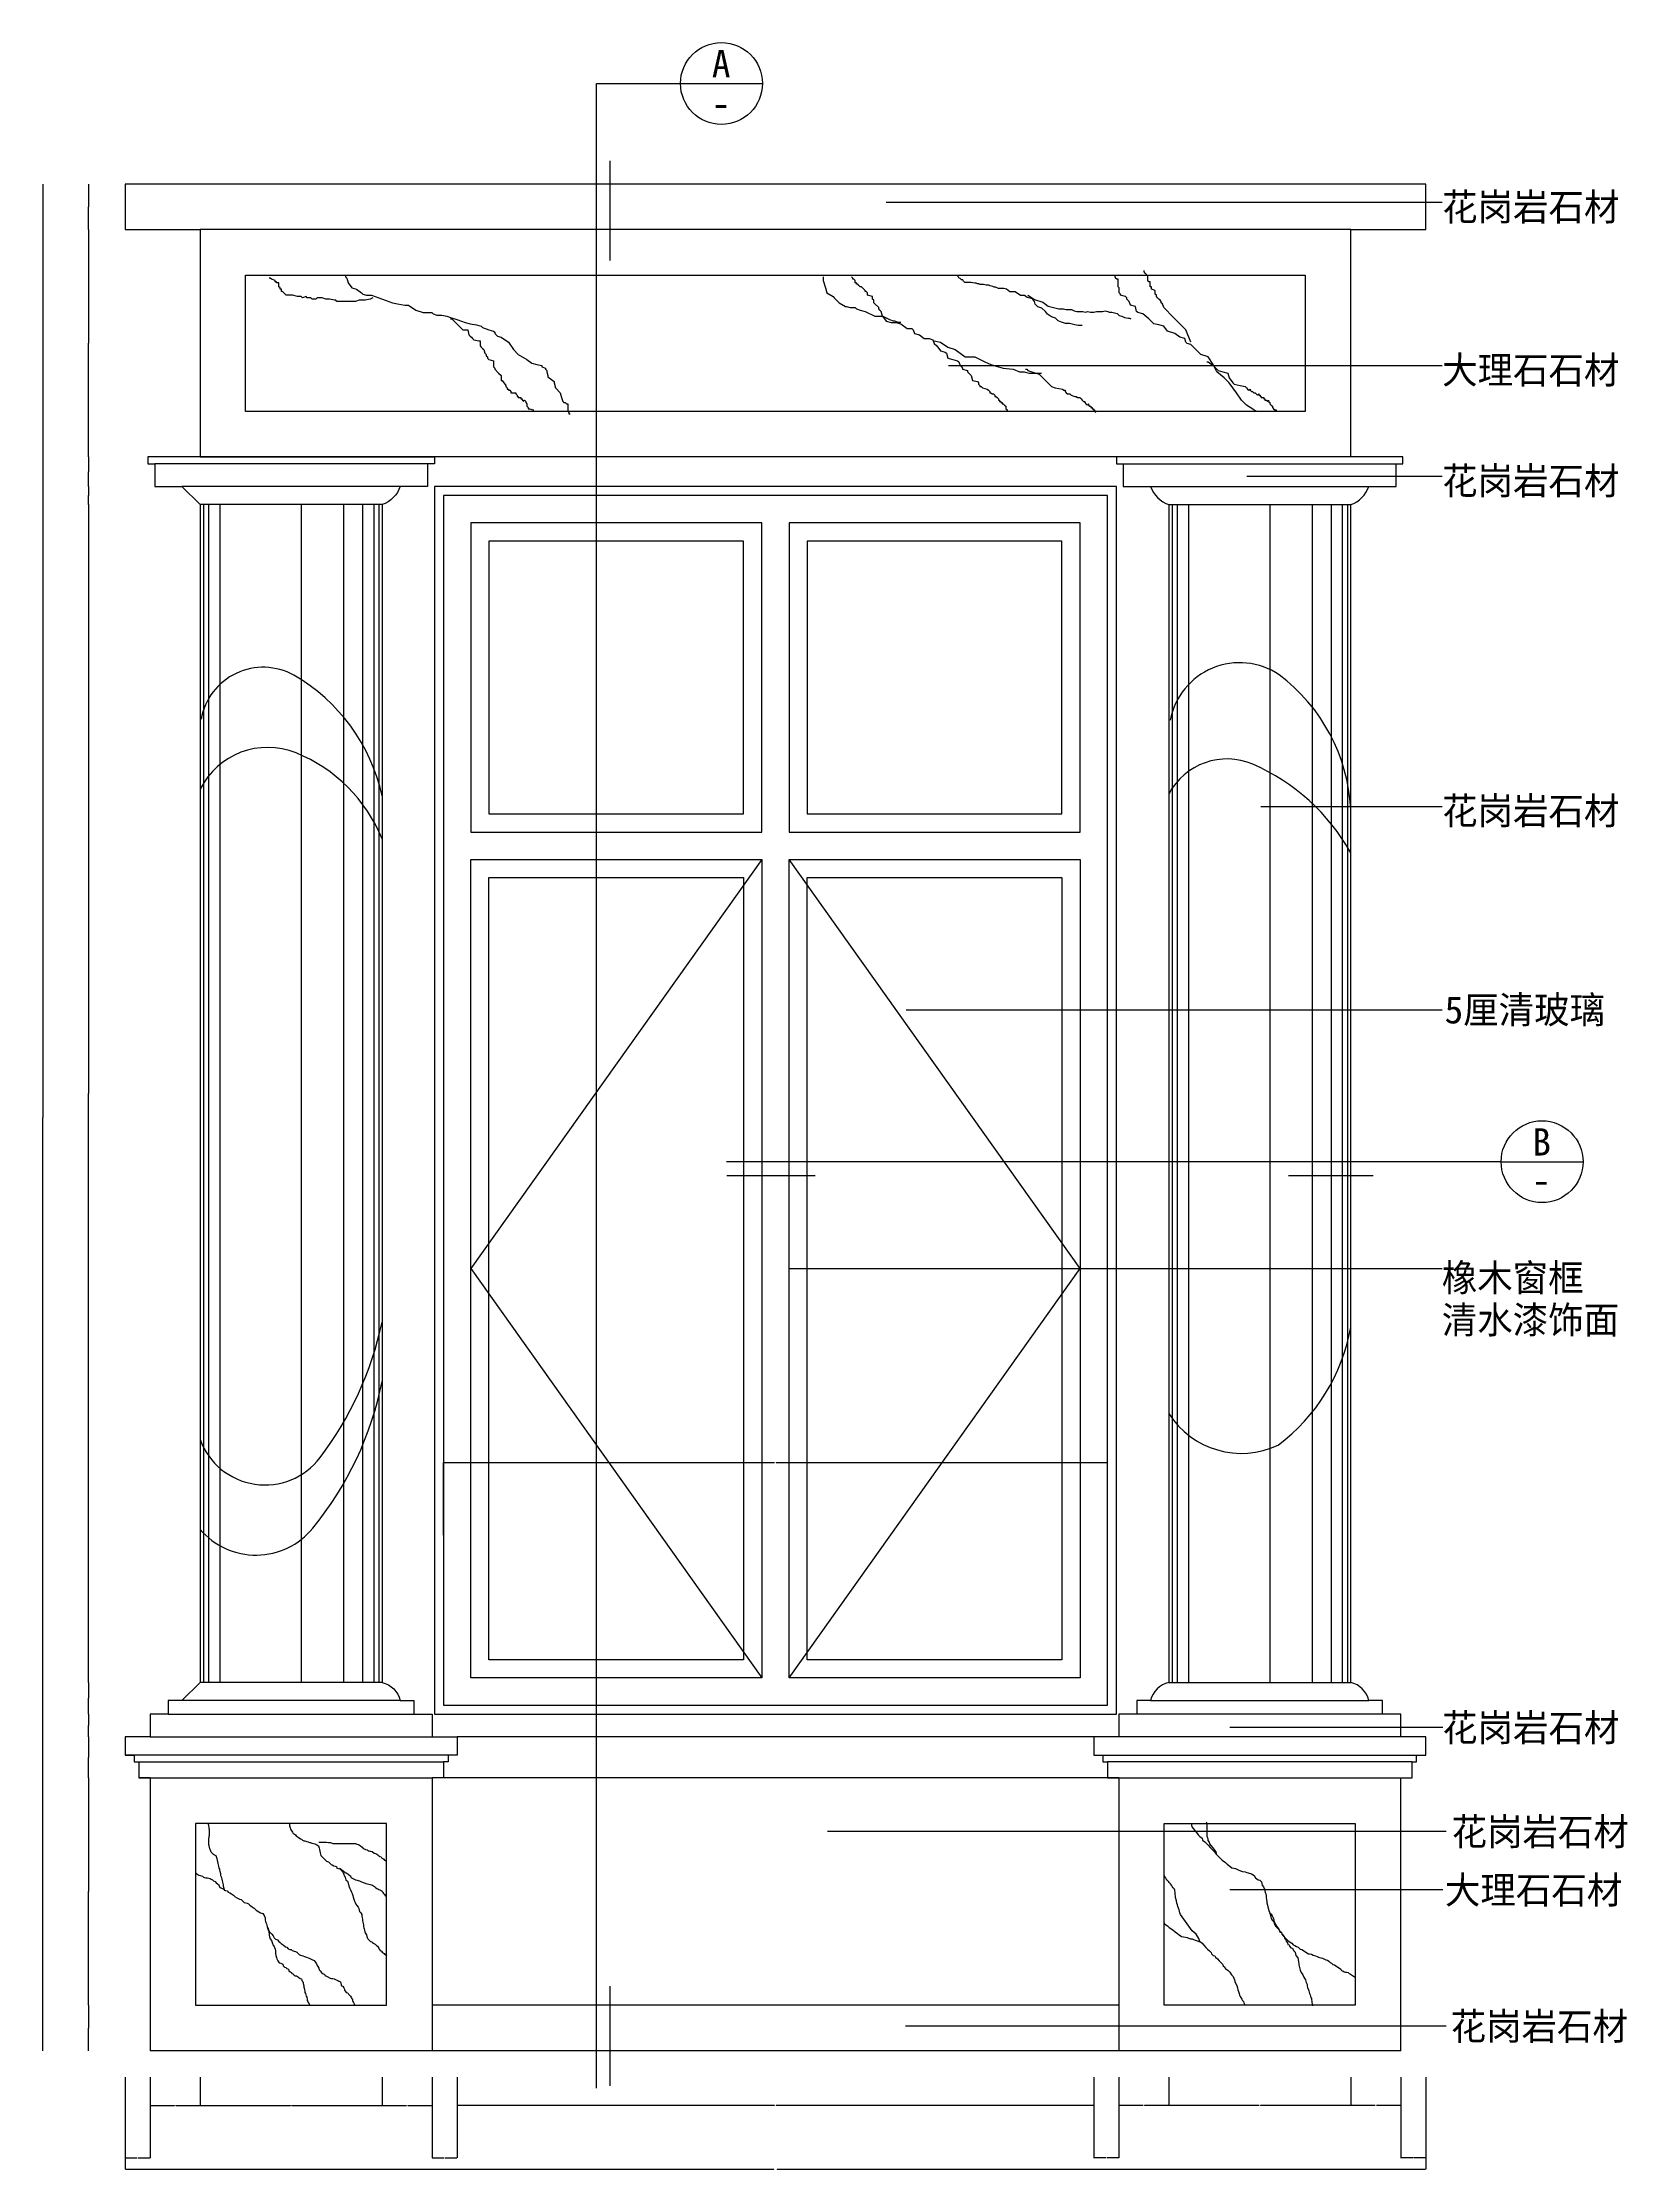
# Model space of a CAD drawing. Header units: metres. Extents: x 223 to 5375, y 130 to 7012.
# Drawn here: x 223 to 3708, y 2327 to 7005 of the extents above; entities that cross this region are included whole.
import ezdxf

# ---------------------------------------------------------------- set-up
doc = ezdxf.new("R2010")
doc.units = ezdxf.units.M
for name, color, linetype in [('3', 3, 'Continuous'), ('4', 4, 'Continuous'), ('7', 7, 'Continuous'), ('BH', 3, 'Continuous'), ('DIM', 3, 'Continuous'), ('TEXT', 3, 'Continuous')]:
    doc.layers.add(name, color=color, linetype=linetype)
doc.dimstyles.get("Standard").update_dxf_attribs({"dimtxt": 2.5, "dimasz": 2.5, "dimexe": 1.25, "dimexo": 0.625, "dimtad": 1, "dimcen": 2.5, "dimazin": 3, "dimtfac": 1, "dimtmove": 0, "dimatfit": 3})

# ---------------------------------------------------------------- blocks, each defined once
blk = doc.blocks.new('*D1')
for p, q in [((1104.42, 3721.85), (1104.42, 3881.74)), ((1104.67, 3881.74), (1832.42, 3881.74)), ((1836.42, 3881.74), (2564.17, 3881.74)), ((2564.42, 3721.85), (2564.42, 3881.74))]:
    blk.add_line(p, q)
at = {"layer": 'Defpoints'}
for p in [(1104.42, 3881.74), (1104.42, 3721.85), (2564.42, 3721.85)]:
    blk.add_point(p, dxfattribs=at)
at = {"layer": 'DIM', "insert": (1834.42, 3881.74), "char_height": 1, "attachment_point": 5}
blk.add_mtext('1460', dxfattribs=at)
blk = doc.blocks.new('*D3')
for p, q in [((1134.42, 2530.19), (1134.42, 2468.25)), ((2534.42, 2530.19), (2534.42, 2468.25)), ((1832.42, 2468.25), (1134.17, 2468.25)), ((2534.67, 2468.25), (1836.42, 2468.25))]:
    blk.add_line(p, q)
at = {"layer": 'Defpoints'}
for p in [(1134.42, 2530.19), (2534.42, 2530.19), (2534.42, 2468.25)]:
    blk.add_point(p, dxfattribs=at)
at = {"layer": 'DIM', "insert": (1834.42, 2468.25), "char_height": 1, "attachment_point": 5}
blk.add_mtext('1400', dxfattribs=at)
blk = doc.blocks.new('*D4')
for p, q in [((404.68, 2420.64), (404.68, 2327.89)), ((3264.42, 2420.62), (3264.42, 2327.89)), ((404.93, 2327.89), (1831.05, 2327.89)), ((1838.05, 2327.89), (3264.17, 2327.89))]:
    blk.add_line(p, q)
at = {"layer": 'Defpoints'}
for p in [(404.68, 2420.64), (3264.42, 2420.62), (404.68, 2327.89)]:
    blk.add_point(p, dxfattribs=at)
at = {"layer": 'DIM', "insert": (1834.55, 2327.89), "char_height": 1, "attachment_point": 5}
blk.add_mtext('2859,74', dxfattribs=at)
blk = doc.blocks.new('*D7')
for p, q in [((569.42, 2530.19), (569.42, 2468.25)), ((969.42, 2530.19), (969.42, 2468.25)), ((569.67, 2468.25), (767.92, 2468.25)), ((770.92, 2468.25), (969.17, 2468.25))]:
    blk.add_line(p, q)
at = {"layer": 'Defpoints'}
for p in [(569.42, 2530.19), (969.42, 2530.19), (569.42, 2468.25)]:
    blk.add_point(p, dxfattribs=at)
at = {"layer": 'DIM', "insert": (769.42, 2468.25), "char_height": 1, "attachment_point": 5}
blk.add_mtext('400', dxfattribs=at)
blk = doc.blocks.new('*D11')
for p, q in [((459.42, 2530.19), (459.42, 2468.25)), ((569.42, 2530.19), (569.42, 2468.25)), ((459.67, 2468.25), (512.92, 2468.25)), ((515.92, 2468.25), (569.17, 2468.25))]:
    blk.add_line(p, q)
at = {"layer": 'Defpoints'}
for p in [(459.42, 2530.19), (569.42, 2530.19), (459.42, 2468.25)]:
    blk.add_point(p, dxfattribs=at)
at = {"layer": 'DIM', "insert": (514.42, 2468.25), "char_height": 1, "attachment_point": 5}
blk.add_mtext('110', dxfattribs=at)
blk = doc.blocks.new('*D12')
for p, q in [((404.42, 2530.19), (404.42, 2352.69)), ((459.42, 2530.19), (459.42, 2352.69)), ((404.67, 2352.69), (430.92, 2352.69)), ((432.92, 2352.69), (459.17, 2352.69))]:
    blk.add_line(p, q)
at = {"layer": 'Defpoints'}
for p in [(404.42, 2530.19), (459.42, 2530.19), (404.42, 2352.69)]:
    blk.add_point(p, dxfattribs=at)
at = {"layer": 'DIM', "insert": (431.92, 2352.69), "char_height": 1, "attachment_point": 5}
blk.add_mtext('55', dxfattribs=at)
blk = doc.blocks.new('*D21')
for p, q in [((969.42, 2530.19), (969.42, 2468.25)), ((1079.42, 2530.19), (1079.42, 2468.25)), ((969.67, 2468.25), (1022.92, 2468.25)), ((1025.92, 2468.25), (1079.17, 2468.25))]:
    blk.add_line(p, q)
at = {"layer": 'Defpoints'}
for p in [(969.42, 2530.19), (1079.42, 2530.19), (969.42, 2468.25)]:
    blk.add_point(p, dxfattribs=at)
at = {"layer": 'DIM', "insert": (1024.42, 2468.25), "char_height": 1, "attachment_point": 5}
blk.add_mtext('110', dxfattribs=at)
blk = doc.blocks.new('*D22')
for p, q in [((1079.42, 2530.19), (1079.42, 2352.69)), ((1134.42, 2530.19), (1134.42, 2352.69)), ((1079.67, 2352.69), (1105.92, 2352.69)), ((1107.92, 2352.69), (1134.17, 2352.69))]:
    blk.add_line(p, q)
at = {"layer": 'Defpoints'}
for p in [(1079.42, 2530.19), (1134.42, 2530.19), (1079.42, 2352.69)]:
    blk.add_point(p, dxfattribs=at)
at = {"layer": 'DIM', "insert": (1106.92, 2352.69), "char_height": 1, "attachment_point": 5}
blk.add_mtext('55', dxfattribs=at)
blk = doc.blocks.new('*D42')
for p, q in [((2699.42, 2530.19), (2699.42, 2468.25)), ((3099.42, 2530.19), (3099.42, 2468.25)), ((2897.92, 2468.25), (2699.17, 2468.25)), ((3099.67, 2468.25), (2900.92, 2468.25))]:
    blk.add_line(p, q)
at = {"layer": 'Defpoints'}
for p in [(2699.42, 2530.19), (3099.42, 2530.19), (3099.42, 2468.25)]:
    blk.add_point(p, dxfattribs=at)
at = {"layer": 'DIM', "insert": (2899.42, 2468.25), "char_height": 1, "attachment_point": 5}
blk.add_mtext('400', dxfattribs=at)
blk = doc.blocks.new('*D43')
for p, q in [((2589.42, 2530.19), (2589.42, 2468.25)), ((2699.42, 2530.19), (2699.42, 2468.25)), ((2642.92, 2468.25), (2589.17, 2468.25)), ((2699.67, 2468.25), (2645.92, 2468.25))]:
    blk.add_line(p, q)
at = {"layer": 'Defpoints'}
for p in [(2589.42, 2530.19), (2699.42, 2530.19), (2699.42, 2468.25)]:
    blk.add_point(p, dxfattribs=at)
at = {"layer": 'DIM', "insert": (2644.42, 2468.25), "char_height": 1, "attachment_point": 5}
blk.add_mtext('110', dxfattribs=at)
blk = doc.blocks.new('*D44')
for p, q in [((2534.42, 2530.19), (2534.42, 2352.69)), ((2589.42, 2530.19), (2589.42, 2352.69)), ((2560.92, 2352.69), (2534.17, 2352.69)), ((2589.67, 2352.69), (2562.92, 2352.69))]:
    blk.add_line(p, q)
at = {"layer": 'Defpoints'}
for p in [(2534.42, 2530.19), (2589.42, 2530.19), (2589.42, 2352.69)]:
    blk.add_point(p, dxfattribs=at)
at = {"layer": 'DIM', "insert": (2561.92, 2352.69), "char_height": 1, "attachment_point": 5}
blk.add_mtext('55', dxfattribs=at)
blk = doc.blocks.new('*D45')
for p, q in [((3099.42, 2530.19), (3099.42, 2468.25)), ((3209.42, 2530.19), (3209.42, 2468.25)), ((3152.92, 2468.25), (3099.17, 2468.25)), ((3209.67, 2468.25), (3155.92, 2468.25))]:
    blk.add_line(p, q)
at = {"layer": 'Defpoints'}
for p in [(3099.42, 2530.19), (3209.42, 2530.19), (3209.42, 2468.25)]:
    blk.add_point(p, dxfattribs=at)
at = {"layer": 'DIM', "insert": (3154.42, 2468.25), "char_height": 1, "attachment_point": 5}
blk.add_mtext('110', dxfattribs=at)
blk = doc.blocks.new('*D46')
for p, q in [((3209.42, 2530.19), (3209.42, 2352.69)), ((3264.42, 2530.19), (3264.42, 2352.69)), ((3235.92, 2352.69), (3209.17, 2352.69)), ((3264.67, 2352.69), (3237.92, 2352.69))]:
    blk.add_line(p, q)
at = {"layer": 'Defpoints'}
for p in [(3209.42, 2530.19), (3264.42, 2530.19), (3264.42, 2352.69)]:
    blk.add_point(p, dxfattribs=at)
at = {"layer": 'DIM', "insert": (3236.92, 2352.69), "char_height": 1, "attachment_point": 5}
blk.add_mtext('55', dxfattribs=at)
blk = doc.blocks.new('*D6')
for p, q in [((223.31, 6693.3), (223.31, 4640.8)), ((223.06, 4640.8), (222.81, 4640.8)), ((223.31, 2588.3), (223.31, 4640.8)), ((223.31, 4640.8), (223.31, 4640.8)), ((223.56, 4640.8), (223.81, 4640.8))]:
    blk.add_line(p, q)
at = {"layer": 'Defpoints'}
for p in [(223.31, 6693.3), (223.31, 4640.8), (223.31, 2588.3)]:
    blk.add_point(p, dxfattribs=at)
at = {"layer": 'DIM', "insert": (223.31, 4641.925), "char_height": 1, "attachment_point": 5}
blk.add_mtext('0', dxfattribs=at)
blk = doc.blocks.new('*D5')
for p, q in [((324.22, 3398.3), (324.22, 3363.3)), ((323.97, 3363.3), (323.72, 3363.3)), ((324.22, 3328.3), (324.22, 3363.3)), ((324.22, 3363.3), (324.22, 3363.3)), ((324.47, 3363.3), (324.72, 3363.3))]:
    blk.add_line(p, q)
at = {"layer": 'Defpoints'}
for p in [(324.22, 3398.3), (324.22, 3363.3), (324.22, 3328.3)]:
    blk.add_point(p, dxfattribs=at)
at = {"layer": 'DIM', "insert": (324.22, 3364.425), "char_height": 1, "attachment_point": 5}
blk.add_mtext('0', dxfattribs=at)
blk = doc.blocks.new('*D13')
for p, q in [((324.22, 3328.3), (324.22, 3303.3)), ((323.97, 3303.3), (323.72, 3303.3)), ((324.22, 3278.3), (324.22, 3303.3)), ((324.22, 3303.3), (324.22, 3303.3)), ((324.47, 3303.3), (324.72, 3303.3))]:
    blk.add_line(p, q)
at = {"layer": 'Defpoints'}
for p in [(324.22, 3328.3), (324.22, 3303.3), (324.22, 3278.3)]:
    blk.add_point(p, dxfattribs=at)
at = {"layer": 'DIM', "insert": (324.22, 3304.425), "char_height": 1, "attachment_point": 5}
blk.add_mtext('0', dxfattribs=at)
blk = doc.blocks.new('*D14')
for p, q in [((324.22, 3188.3), (324.22, 2938.3)), ((323.97, 2938.3), (323.72, 2938.3)), ((324.22, 2688.3), (324.22, 2938.3)), ((324.22, 2938.3), (324.22, 2938.3)), ((324.47, 2938.3), (324.72, 2938.3))]:
    blk.add_line(p, q)
at = {"layer": 'Defpoints'}
for p in [(324.22, 3188.3), (324.22, 2938.3), (324.22, 2688.3)]:
    blk.add_point(p, dxfattribs=at)
at = {"layer": 'DIM', "insert": (324.22, 2939.425), "char_height": 1, "attachment_point": 5}
blk.add_mtext('0', dxfattribs=at)
blk = doc.blocks.new('*D15')
for p, q in [((324.22, 2688.3), (324.22, 2638.3)), ((323.97, 2638.3), (323.72, 2638.3)), ((324.22, 2588.3), (324.22, 2638.3)), ((324.22, 2638.3), (324.22, 2638.3)), ((324.47, 2638.3), (324.72, 2638.3))]:
    blk.add_line(p, q)
at = {"layer": 'Defpoints'}
for p in [(324.22, 2688.3), (324.22, 2638.3), (324.22, 2588.3)]:
    blk.add_point(p, dxfattribs=at)
at = {"layer": 'DIM', "insert": (324.22, 2639.425), "char_height": 1, "attachment_point": 5}
blk.add_mtext('0', dxfattribs=at)
blk = doc.blocks.new('*D16')
for p, q in [((324.22, 3278.3), (324.22, 3233.3)), ((323.97, 3233.3), (323.72, 3233.3)), ((324.22, 3188.3), (324.22, 3233.3)), ((324.22, 3233.3), (324.22, 3233.3)), ((324.47, 3233.3), (324.72, 3233.3))]:
    blk.add_line(p, q)
at = {"layer": 'Defpoints'}
for p in [(324.22, 3278.3), (324.22, 3233.3), (324.22, 3188.3)]:
    blk.add_point(p, dxfattribs=at)
at = {"layer": 'DIM', "insert": (324.22, 3234.425), "char_height": 1, "attachment_point": 5}
blk.add_mtext('0', dxfattribs=at)
blk = doc.blocks.new('*D23')
for p, q in [((324.22, 5988.3), (324.22, 4693.3)), ((323.97, 4693.3), (323.72, 4693.3)), ((324.22, 3398.3), (324.22, 4693.3)), ((324.22, 4693.3), (324.22, 4693.3)), ((324.47, 4693.3), (324.72, 4693.3))]:
    blk.add_line(p, q)
at = {"layer": 'Defpoints'}
for p in [(324.22, 5988.3), (324.22, 4693.3), (324.22, 3398.3)]:
    blk.add_point(p, dxfattribs=at)
at = {"layer": 'DIM', "insert": (324.22, 4694.425), "char_height": 1, "attachment_point": 5}
blk.add_mtext('0', dxfattribs=at)
blk = doc.blocks.new('*D24')
for p, q in [((323.97, 6008.3), (323.72, 6008.3)), ((324.22, 6028.3), (324.22, 6008.3)), ((324.22, 5988.3), (324.22, 6008.3)), ((324.22, 6008.3), (324.22, 6008.3)), ((324.47, 6008.3), (324.72, 6008.3))]:
    blk.add_line(p, q)
at = {"layer": 'Defpoints'}
for p in [(324.22, 6028.3), (324.22, 6008.3), (324.22, 5988.3)]:
    blk.add_point(p, dxfattribs=at)
at = {"layer": 'DIM', "insert": (324.22, 6009.425), "char_height": 1, "attachment_point": 5}
blk.add_mtext('0', dxfattribs=at)
blk = doc.blocks.new('*D25')
for p, q in [((324.22, 6593.3), (324.22, 6343.3)), ((323.97, 6343.3), (323.72, 6343.3)), ((324.22, 6093.3), (324.22, 6343.3)), ((324.22, 6343.3), (324.22, 6343.3)), ((324.47, 6343.3), (324.72, 6343.3))]:
    blk.add_line(p, q)
at = {"layer": 'Defpoints'}
for p in [(324.22, 6593.3), (324.22, 6343.3), (324.22, 6093.3)]:
    blk.add_point(p, dxfattribs=at)
at = {"layer": 'DIM', "insert": (324.22, 6344.425), "char_height": 1, "attachment_point": 5}
blk.add_mtext('0', dxfattribs=at)
blk = doc.blocks.new('*D26')
for p, q in [((324.22, 6093.3), (324.22, 6060.8)), ((323.97, 6060.8), (323.72, 6060.8)), ((324.22, 6028.3), (324.22, 6060.8)), ((324.22, 6060.8), (324.22, 6060.8)), ((324.47, 6060.8), (324.72, 6060.8))]:
    blk.add_line(p, q)
at = {"layer": 'Defpoints'}
for p in [(324.22, 6093.3), (324.22, 6060.8), (324.22, 6028.3)]:
    blk.add_point(p, dxfattribs=at)
at = {"layer": 'DIM', "insert": (324.22, 6061.925), "char_height": 1, "attachment_point": 5}
blk.add_mtext('0', dxfattribs=at)
blk = doc.blocks.new('*D27')
for p, q in [((324.22, 6693.3), (324.22, 6643.3)), ((323.97, 6643.3), (323.72, 6643.3)), ((324.22, 6593.3), (324.22, 6643.3)), ((324.22, 6643.3), (324.22, 6643.3)), ((324.47, 6643.3), (324.72, 6643.3))]:
    blk.add_line(p, q)
at = {"layer": 'Defpoints'}
for p in [(324.22, 6693.3), (324.22, 6643.3), (324.22, 6593.3)]:
    blk.add_point(p, dxfattribs=at)
at = {"layer": 'DIM', "insert": (324.22, 6644.425), "char_height": 1, "attachment_point": 5}
blk.add_mtext('0', dxfattribs=at)

msp = doc.modelspace()

# ---------------------------------------------------------------- hatches: boundary and pattern name
at = {"layer": 'BH'}
h = msp.add_hatch(dxfattribs=at)
h.set_pattern_fill('AR-RROOF', scale=550)
h.paths.add_polyline_path([(2464.42, 5308.3), (2464.42, 5908.3), (1904.42, 5908.3), (1904.42, 5308.3)])
h.paths.add_polyline_path([(1764.42, 5308.3), (1764.42, 5908.3), (1204.42, 5908.3), (1204.42, 5308.3)])
h.paths.add_polyline_path([(1764.42, 5168.3), (1204.42, 5168.3), (1204.42, 3448.3), (1764.42, 3448.3)])
h.paths.add_polyline_path([(2464.42, 3448.3), (2464.42, 5168.3), (1904.42, 5168.3), (1904.42, 3448.3)])

# ---------------------------------------------------------------- linework, layer by layer
at = {"layer": '3'}
for p, q in [((569.42, 6093.3), (1084.42, 6093.3)), ((3099.42, 6093.3), (2584.42, 6093.3)), ((1069.42, 6078.3), (469.42, 6078.3)), ((2599.42, 6078.3), (3199.42, 6078.3)), ((1009.42, 6028.3), (529.42, 6028.3)), ((969.42, 5988.3), (569.42, 5988.3)), ((576.56, 5988.3), (576.56, 3398.3)), ((587.79, 5988.3), (587.79, 3398.3)), ((612.56, 5988.3), (612.56, 3398.3)), ((791.41, 5988.3), (791.41, 3398.3)), ((884.39, 5988.3), (884.39, 3398.3)), ((926.28, 5988.3), (926.28, 3398.3)), ((951.04, 5988.3), (951.04, 3398.3)), ((962.27, 5988.3), (962.27, 3398.3)), ((2659.42, 6028.3), (3139.42, 6028.3)), ((2699.42, 5988.3), (3099.42, 5988.3)), ((2706.56, 5988.3), (2706.56, 3398.3)), ((2717.79, 5988.3), (2717.79, 3398.3)), ((2742.56, 5988.3), (2742.56, 3398.3)), ((2921.41, 5988.3), (2921.41, 3398.3)), ((3014.39, 5988.3), (3014.39, 3398.3)), ((3056.28, 5988.3), (3056.28, 3398.3)), ((3081.04, 5988.3), (3081.04, 3398.3)), ((3092.27, 5988.3), (3092.27, 3398.3)), ((969.42, 3398.3), (569.42, 3398.3)), ((2699.42, 3398.3), (3099.42, 3398.3)), ((499.42, 3328.3), (1039.42, 3328.3)), ((1009.42, 3358.3), (529.42, 3358.3)), ((3169.42, 3328.3), (2629.42, 3328.3)), ((2659.42, 3358.3), (3139.42, 3358.3)), ((459.42, 3278.3), (1079.42, 3278.3)), ((3209.42, 3278.3), (2589.42, 3278.3)), ((1134.42, 3238.3), (404.42, 3238.3)), ((2534.42, 3238.3), (3264.42, 3238.3)), ((434.42, 3223.3), (1104.42, 3223.3)), ((459.42, 3188.3), (1079.42, 3188.3)), ((3234.42, 3223.3), (2564.42, 3223.3)), ((2589.42, 3188.3), (3209.42, 3188.3))]:
    msp.add_line(p, q, dxfattribs=at)
for points in [[(1764.42, 5908.3), (1204.42, 5908.3), (1204.42, 5308.3), (1764.42, 5308.3)], [(2464.42, 5308.3), (2464.42, 5908.3), (1904.42, 5908.3), (1904.42, 5308.3)], [(1764.42, 3448.3), (1204.42, 3448.3), (1204.42, 5168.3), (1764.42, 5168.3)], [(2464.42, 5168.3), (2464.42, 3448.3), (1904.42, 3448.3), (1904.42, 5168.3)]]:
    msp.add_lwpolyline(points, close=True, dxfattribs=at)
for points in [[(1804.42, 5208.3), (1164.42, 4308.3), (1804.42, 3408.3)], [(1864.42, 3408.3), (2504.42, 4308.3), (1864.42, 5208.3)]]:
    msp.add_lwpolyline(points, dxfattribs=at)
for centre, radius, start, end in [((708.12, 5491.61), 139.03, 60.99, 169.6), ((572.1, 5260.91), 406.82, 12.41, 59.99), ((2855.33, 5485.13), 155.58, 56.11, 169.05), ((2705.47, 5298.63), 394.49, 3.01, 53.15), ((718.11, 5288.28), 166.17, 68.02, 153.49), ((652.29, 5125.16), 342.06, 22.01, 68.02), ((2827.27, 5284.86), 144.26, 66.59, 152.41), ((2705.69, 5004.05), 450.26, 29.02, 66.59), ((232.41, 4347.85), 753.66, 322.84, 347.93), ((2692.99, 4250.86), 412.71, 306.72, 349.99), ((250.43, 4202.15), 732.85, 320.64, 348.84), ((2859.11, 4091.12), 189.13, 212.39, 295.23), ((712.08, 3984.35), 151.82, 200, 322.84), ((692.07, 3839.85), 161.62, 220.63, 320.64)]:
    msp.add_arc(centre, radius, start, end, dxfattribs=at)
at = {"layer": '4'}
for p, q in [((3099.42, 6093.3), (569.42, 6093.3)), ((2534.42, 3278.3), (1134.42, 3278.3)), ((459.42, 3188.3), (434.42, 3188.3)), ((2589.42, 3188.3), (1079.42, 3188.3)), ((2589.42, 2688.3), (1079.42, 2688.3)), ((3209.42, 2588.3), (459.42, 2588.3))]:
    msp.add_line(p, q, dxfattribs=at)
for points in [[(3209.42, 2588.3), (3209.42, 3188.3), (3234.42, 3188.3), (3234.42, 3223.3), (3244.42, 3223.3), (3244.42, 3238.3), (3264.42, 3238.3), (3264.42, 3278.3), (3209.42, 3278.3), (3209.42, 3328.3), (3169.42, 3328.3), (3169.42, 3358.3), (3139.42, 3358.3, 0.28), (3099.42, 3398.3), (3099.42, 5988.3, 0.23), (3139.42, 6028.3), (3199.42, 6028.3), (3199.42, 6078.3), (3214.42, 6078.3), (3214.42, 6093.3), (3099.42, 6093.3), (3099.42, 6593.3), (3264.42, 6593.3), (3264.42, 6693.3), (404.42, 6693.3), (404.42, 6593.3), (569.42, 6593.3), (569.42, 6093.3), (454.42, 6093.3), (454.42, 6078.3), (469.42, 6078.3), (469.42, 6028.3), (529.42, 6028.3), (569.42, 5988.3), (569.42, 3398.3), (529.42, 3358.3), (499.42, 3358.3), (499.42, 3328.3), (459.42, 3328.3), (459.42, 3278.3), (404.42, 3278.3), (404.42, 3238.3), (424.42, 3238.3), (424.42, 3223.3), (434.42, 3223.3), (434.42, 3188.3), (459.42, 3188.3), (459.42, 2588.3)], [(1084.42, 6093.3), (1084.42, 6078.3), (1069.42, 6078.3), (1069.42, 6028.3), (1009.42, 6028.3, -0.23), (969.42, 5988.3), (969.42, 3398.3, -0.28), (1009.42, 3358.3), (1039.42, 3358.3), (1039.42, 3328.3), (1079.42, 3328.3), (1079.42, 3278.3), (1134.42, 3278.3), (1134.42, 3238.3), (1114.42, 3238.3), (1114.42, 3223.3), (1104.42, 3223.3), (1104.42, 3188.3), (1079.42, 3188.3), (1079.42, 2588.3)], [(2584.42, 6093.3), (2584.42, 6078.3), (2599.42, 6078.3), (2599.42, 6028.3), (2659.42, 6028.3, 0.23), (2699.42, 5988.3), (2699.42, 3398.3, 0.28), (2659.42, 3358.3), (2629.42, 3358.3), (2629.42, 3328.3), (2589.42, 3328.3), (2589.42, 3278.3), (2534.42, 3278.3), (2534.42, 3238.3), (2554.42, 3238.3), (2554.42, 3223.3), (2564.42, 3223.3), (2564.42, 3188.3), (2589.42, 3188.3), (2589.42, 2588.3)]]:
    msp.add_lwpolyline(points, format="xyb", dxfattribs=at)
for points in [[(669.42, 6493.3), (2999.42, 6493.3), (2999.42, 6193.3), (669.42, 6193.3)], [(1104.42, 3348.3), (2564.42, 3348.3), (2564.42, 6008.3), (1104.42, 6008.3)], [(979.42, 3088.3), (559.42, 3088.3), (559.42, 2688.3), (979.42, 2688.3)], [(2689.42, 3088.3), (3109.42, 3088.3), (3109.42, 2688.3), (2689.42, 2688.3)]]:
    msp.add_lwpolyline(points, close=True, dxfattribs=at)
at = {"layer": '7'}
msp.add_line((3099.42, 6593.3), (569.42, 6593.3), dxfattribs=at)
for points in [[(1084.42, 3328.3), (2584.42, 3328.3), (2584.42, 6028.3), (1084.42, 6028.3)], [(1804.42, 5268.3), (1804.42, 5948.3), (1164.42, 5948.3), (1164.42, 5268.3)], [(2504.42, 5268.3), (2504.42, 5948.3), (1864.42, 5948.3), (1864.42, 5268.3)], [(1804.42, 3408.3), (1164.42, 3408.3), (1164.42, 5208.3), (1804.42, 5208.3)], [(2504.42, 5208.3), (2504.42, 3408.3), (1864.42, 3408.3), (1864.42, 5208.3)]]:
    msp.add_lwpolyline(points, close=True, dxfattribs=at)
at = {"layer": 'BH'}
for p, q in [((2644.93, 6500.21), (2644.93, 6502.93)), ((723.58, 6486.65), (720.87, 6486.65)), ((726.3, 6483.94), (723.58, 6486.65)), ((734.44, 6481.23), (726.3, 6483.94)), ((734.44, 6478.52), (734.44, 6481.23)), ((737.15, 6478.52), (734.44, 6478.52)), ((737.15, 6475.8), (737.15, 6478.52)), ((742.58, 6475.8), (737.15, 6475.8)), ((742.58, 6467.67), (742.58, 6475.8)), ((745.29, 6464.96), (742.58, 6467.67)), ((745.29, 6462.24), (745.29, 6464.96)), ((748.01, 6462.24), (745.29, 6462.24)), ((748.01, 6456.82), (748.01, 6462.24)), ((750.72, 6456.82), (748.01, 6456.82)), ((753.43, 6454.11), (750.72, 6456.82)), ((889.12, 6492.08), (889.12, 6489.36)), ((889.12, 6489.36), (891.84, 6486.65)), ((891.84, 6486.65), (894.55, 6475.8)), ((894.55, 6475.8), (902.69, 6464.96)), ((902.69, 6464.96), (913.55, 6462.24)), ((913.55, 6462.24), (924.4, 6454.11)), ((1939.35, 6489.36), (1939.35, 6481.23)), ((1939.35, 6481.23), (1944.78, 6464.96)), ((1944.78, 6464.96), (1947.49, 6454.11)), ((2004.48, 6486.65), (2001.77, 6489.36)), ((2004.48, 6483.94), (2004.48, 6486.65)), ((2007.2, 6483.94), (2004.48, 6483.94)), ((2009.91, 6481.23), (2007.2, 6483.94)), ((2009.91, 6475.8), (2009.91, 6481.23)), ((2012.62, 6475.8), (2009.91, 6475.8)), ((2012.62, 6473.09), (2012.62, 6475.8)), ((2015.34, 6473.09), (2012.62, 6473.09)), ((2018.05, 6470.38), (2015.34, 6473.09)), ((2020.76, 6467.67), (2018.05, 6470.38)), ((2023.48, 6467.67), (2020.76, 6467.67)), ((2026.19, 6464.96), (2023.48, 6467.67)), ((2028.91, 6462.24), (2026.19, 6464.96)), ((2031.62, 6459.53), (2028.91, 6462.24)), ((2031.62, 6456.82), (2031.62, 6459.53)), ((2034.33, 6456.82), (2031.62, 6456.82)), ((2037.05, 6454.11), (2034.33, 6456.82)), ((2236.6, 6490.06), (2235.14, 6490.06)), ((2238.05, 6487.15), (2236.6, 6490.06)), ((2240.96, 6485.7), (2238.05, 6487.15)), ((2243.87, 6482.79), (2240.96, 6485.7)), ((2246.78, 6482.79), (2243.87, 6482.79)), ((2248.24, 6479.88), (2246.78, 6482.79)), ((2251.15, 6476.98), (2248.24, 6479.88)), ((2264.24, 6476.98), (2251.15, 6476.98)), ((2272.97, 6475.52), (2264.24, 6476.98)), ((2275.88, 6475.52), (2272.97, 6475.52)), ((2278.79, 6474.07), (2275.88, 6475.52)), ((2281.7, 6474.07), (2278.79, 6474.07)), ((2284.61, 6472.61), (2281.7, 6474.07)), ((2291.88, 6472.61), (2284.61, 6472.61)), ((2297.7, 6471.16), (2291.88, 6472.61)), ((2303.52, 6471.16), (2297.7, 6471.16)), ((2306.43, 6469.71), (2303.52, 6471.16)), ((2312.25, 6468.25), (2306.43, 6469.71)), ((2315.16, 6466.8), (2312.25, 6468.25)), ((2318.07, 6466.8), (2315.16, 6466.8)), ((2325.34, 6463.89), (2318.07, 6466.8)), ((2336.98, 6463.89), (2325.34, 6463.89)), ((2342.8, 6462.44), (2336.98, 6463.89)), ((2350.08, 6456.62), (2342.8, 6462.44)), ((2361.71, 6456.62), (2350.08, 6456.62)), ((2373.35, 6447.9), (2361.71, 6456.62)), ((2582.52, 6489.36), (2579.8, 6489.36)), ((2582.52, 6486.65), (2582.52, 6489.36)), ((2585.23, 6483.94), (2582.52, 6486.65)), ((2587.94, 6483.94), (2585.23, 6483.94)), ((2587.94, 6467.67), (2587.94, 6483.94)), ((2590.66, 6464.96), (2587.94, 6467.67)), ((2590.66, 6454.11), (2590.66, 6464.96)), ((2647.65, 6497.5), (2644.93, 6500.21)), ((2650.36, 6494.79), (2647.65, 6497.5)), ((2650.36, 6492.08), (2650.36, 6494.79)), ((2653.07, 6492.08), (2650.36, 6492.08)), ((2653.07, 6481.23), (2653.07, 6492.08)), ((2655.79, 6478.52), (2653.07, 6481.23)), ((2658.5, 6478.52), (2655.79, 6478.52)), ((2658.5, 6467.67), (2658.5, 6478.52)), ((2661.21, 6467.67), (2658.5, 6467.67)), ((2661.21, 6462.24), (2661.21, 6467.67)), ((2669.36, 6459.53), (2661.21, 6462.24)), ((2669.36, 6451.39), (2669.36, 6459.53)), ((756.15, 6451.39), (753.43, 6454.11)), ((758.86, 6448.68), (756.15, 6451.39)), ((772.43, 6448.68), (758.86, 6448.68)), ((783.28, 6445.97), (772.43, 6448.68)), ((791.43, 6445.97), (783.28, 6445.97)), ((794.14, 6443.26), (791.43, 6445.97)), ((802.28, 6445.97), (794.14, 6443.26)), ((804.99, 6443.26), (802.28, 6445.97)), ((813.14, 6443.26), (804.99, 6443.26)), ((815.85, 6440.55), (813.14, 6443.26)), ((823.99, 6440.55), (815.85, 6440.55)), ((826.7, 6443.26), (823.99, 6440.55)), ((837.56, 6443.26), (826.7, 6443.26)), ((845.7, 6440.55), (837.56, 6443.26)), ((853.84, 6440.55), (845.7, 6440.55)), ((864.7, 6437.83), (853.84, 6440.55)), ((867.41, 6437.83), (864.7, 6437.83)), ((870.13, 6435.12), (867.41, 6437.83)), ((910.83, 6435.12), (870.13, 6435.12)), ((918.97, 6437.83), (910.83, 6435.12)), ((932.54, 6437.83), (918.97, 6437.83)), ((924.4, 6454.11), (927.11, 6451.39)), ((927.11, 6451.39), (935.26, 6448.68)), ((943.4, 6440.55), (932.54, 6437.83)), ((935.26, 6448.68), (946.11, 6448.68)), ((948.82, 6443.26), (943.4, 6440.55)), ((946.11, 6448.68), (962.39, 6443.26)), ((962.39, 6443.26), (975.96, 6437.83)), ((975.96, 6437.83), (992.24, 6432.41)), ((992.24, 6432.41), (1003.1, 6429.7)), ((1003.1, 6429.7), (1019.38, 6426.99)), ((1019.38, 6426.99), (1027.52, 6426.99)), ((1027.52, 6426.99), (1043.81, 6416.14)), ((1043.81, 6416.14), (1060.09, 6410.71)), ((1060.09, 6410.71), (1079.09, 6410.71)), ((1079.09, 6410.71), (1081.8, 6408)), ((1081.8, 6408), (1089.94, 6405.29)), ((1947.49, 6454.11), (1961.06, 6445.97)), ((1961.06, 6445.97), (1963.78, 6443.26)), ((1963.78, 6443.26), (1971.92, 6435.12)), ((1971.92, 6435.12), (1974.63, 6432.41)), ((1974.63, 6432.41), (1988.2, 6424.27)), ((1988.2, 6424.27), (1990.91, 6424.27)), ((1990.91, 6424.27), (1999.05, 6421.56)), ((1999.05, 6421.56), (2009.91, 6421.56)), ((2009.91, 6421.56), (2012.62, 6418.85)), ((2012.62, 6418.85), (2020.76, 6416.14)), ((2020.76, 6416.14), (2031.62, 6413.43)), ((2031.62, 6413.43), (2053.33, 6402.58)), ((2037.05, 6448.68), (2037.05, 6454.11)), ((2047.9, 6445.97), (2037.05, 6448.68)), ((2047.9, 6440.55), (2047.9, 6445.97)), ((2050.62, 6437.83), (2047.9, 6440.55)), ((2050.62, 6432.41), (2050.62, 6437.83)), ((2053.33, 6429.7), (2050.62, 6432.41)), ((2061.47, 6421.56), (2053.33, 6429.7)), ((2061.47, 6418.85), (2061.47, 6421.56)), ((2064.18, 6416.14), (2061.47, 6418.85)), ((2066.9, 6413.43), (2064.18, 6416.14)), ((2069.61, 6402.58), (2066.9, 6413.43)), ((2382.08, 6447.9), (2373.35, 6447.9)), ((2387.9, 6443.53), (2382.08, 6447.9)), ((2399.54, 6440.63), (2387.9, 6443.53)), ((2389.36, 6449.35), (2395.18, 6444.99)), ((2395.18, 6444.99), (2403.9, 6439.17)), ((2403.9, 6434.81), (2399.54, 6440.63)), ((2403.9, 6439.17), (2422.82, 6433.36)), ((2405.36, 6428.99), (2403.9, 6434.81)), ((2411.18, 6423.18), (2405.36, 6428.99)), ((2419.91, 6420.27), (2411.18, 6423.18)), ((2428.64, 6413), (2419.91, 6420.27)), ((2422.82, 6433.36), (2434.46, 6424.63)), ((2433, 6407.19), (2428.64, 6413)), ((2434.46, 6424.63), (2457.73, 6418.82)), ((2457.73, 6418.82), (2467.92, 6418.82)), ((2467.92, 6418.82), (2473.74, 6417.36)), ((2473.74, 6417.36), (2485.38, 6417.36)), ((2485.38, 6417.36), (2491.2, 6414.45)), ((2491.2, 6414.45), (2497.01, 6413)), ((2497.01, 6413), (2510.11, 6413)), ((2510.11, 6413), (2515.93, 6411.55)), ((2515.93, 6411.55), (2521.75, 6413)), ((2521.75, 6413), (2527.57, 6411.55)), ((2527.57, 6411.55), (2534.84, 6411.55)), ((2534.84, 6411.55), (2540.66, 6413)), ((2540.66, 6413), (2553.75, 6413)), ((2553.75, 6413), (2559.57, 6414.45)), ((2559.57, 6414.45), (2565.39, 6413)), ((2565.39, 6413), (2568.3, 6411.55)), ((2568.3, 6411.55), (2574.12, 6411.55)), ((2574.12, 6411.55), (2579.94, 6410.09)), ((2579.94, 6410.09), (2585.76, 6408.64)), ((2585.76, 6408.64), (2590.12, 6404.28)), ((2593.37, 6451.39), (2590.66, 6454.11)), ((2593.37, 6448.68), (2593.37, 6451.39)), ((2604.23, 6445.97), (2593.37, 6448.68)), ((2606.94, 6443.26), (2604.23, 6445.97)), ((2606.94, 6440.55), (2606.94, 6443.26)), ((2609.65, 6437.83), (2606.94, 6440.55)), ((2612.37, 6435.12), (2609.65, 6437.83)), ((2615.08, 6426.99), (2612.37, 6435.12)), ((2625.94, 6424.27), (2615.08, 6426.99)), ((2628.65, 6413.43), (2625.94, 6424.27)), ((2631.36, 6410.71), (2628.65, 6413.43)), ((2642.22, 6408), (2631.36, 6410.71)), ((2655.79, 6397.15), (2642.22, 6408)), ((2672.07, 6448.68), (2669.36, 6451.39)), ((2672.07, 6445.97), (2672.07, 6448.68)), ((2674.78, 6443.26), (2672.07, 6445.97)), ((2677.5, 6440.55), (2674.78, 6443.26)), ((2680.21, 6437.83), (2677.5, 6440.55)), ((2682.92, 6435.12), (2680.21, 6437.83)), ((2682.92, 6432.41), (2682.92, 6435.12)), ((2685.64, 6429.7), (2682.92, 6432.41)), ((2688.35, 6421.56), (2685.64, 6429.7)), ((2710.06, 6399.86), (2688.35, 6421.56)), ((1089.94, 6405.29), (1100.8, 6405.29)), ((1100.8, 6405.29), (1111.65, 6402.58)), ((1111.65, 6402.58), (1119.79, 6399.86)), ((1119.79, 6399.86), (1136.07, 6394.44)), ((1119.79, 6397.15), (1122.51, 6397.15)), ((1122.51, 6397.15), (1125.22, 6394.44)), ((1125.22, 6394.44), (1136.07, 6383.59)), ((1136.07, 6394.44), (1152.36, 6389.02)), ((1136.07, 6383.59), (1146.93, 6372.74)), ((1146.93, 6372.74), (1157.78, 6372.74)), ((1152.36, 6389.02), (1163.21, 6386.3)), ((1157.78, 6372.74), (1160.5, 6361.89)), ((1160.5, 6361.89), (1163.21, 6359.18)), ((1163.21, 6386.3), (1176.78, 6383.59)), ((1176.78, 6383.59), (1187.64, 6380.88)), ((1187.64, 6380.88), (1190.35, 6378.17)), ((1190.35, 6378.17), (1203.92, 6372.74)), ((1203.92, 6372.74), (1214.77, 6370.03)), ((1214.77, 6370.03), (1217.49, 6367.32)), ((1217.49, 6367.32), (1217.49, 6364.61)), ((1217.49, 6364.61), (1220.2, 6361.89)), ((1220.2, 6361.89), (1222.92, 6359.18)), ((2053.33, 6402.58), (2069.61, 6402.58)), ((2085.9, 6394.44), (2069.61, 6402.58)), ((2069.61, 6402.58), (2077.75, 6391.73)), ((2077.75, 6391.73), (2088.61, 6389.02)), ((2094.04, 6391.73), (2085.9, 6394.44)), ((2088.61, 6389.02), (2099.46, 6389.02)), ((2096.75, 6391.73), (2094.04, 6391.73)), ((2104.89, 6389.02), (2096.75, 6391.73)), ((2099.46, 6389.02), (2110.32, 6386.3)), ((2110.32, 6389.02), (2104.89, 6389.02)), ((2110.32, 6386.3), (2123.89, 6375.46)), ((2123.89, 6375.46), (2134.74, 6375.46)), ((2134.74, 6375.46), (2137.46, 6372.74)), ((2137.46, 6372.74), (2140.17, 6364.61)), ((2140.17, 6364.61), (2151.03, 6361.89)), ((2151.03, 6361.89), (2161.88, 6353.76)), ((2441.73, 6401.37), (2433, 6407.19)), ((2450.46, 6398.46), (2441.73, 6401.37)), ((2456.28, 6392.65), (2450.46, 6398.46)), ((2463.55, 6389.74), (2456.28, 6392.65)), ((2472.28, 6386.83), (2463.55, 6389.74)), ((2481.01, 6386.83), (2472.28, 6386.83)), ((2492.65, 6383.92), (2481.01, 6386.83)), ((2499.92, 6382.47), (2492.65, 6383.92)), ((2508.65, 6382.47), (2499.92, 6382.47)), ((2590.12, 6404.28), (2595.94, 6402.82)), ((2595.94, 6402.82), (2601.76, 6399.92)), ((2601.76, 6399.92), (2610.49, 6398.46)), ((2610.49, 6398.46), (2613.4, 6398.46)), ((2613.4, 6398.46), (2616.31, 6397.01)), ((2666.64, 6386.3), (2655.79, 6397.15)), ((2677.5, 6383.59), (2666.64, 6386.3)), ((2688.35, 6380.88), (2677.5, 6383.59)), ((2696.49, 6370.03), (2688.35, 6380.88)), ((2712.78, 6364.61), (2696.49, 6370.03)), ((2720.92, 6389.02), (2710.06, 6399.86)), ((2723.63, 6356.47), (2712.78, 6364.61)), ((2737.2, 6372.74), (2720.92, 6389.02)), ((2748.06, 6345.62), (2737.2, 6372.74)), ((1163.21, 6359.18), (1165.93, 6356.47)), ((1165.93, 6356.47), (1168.64, 6353.76)), ((1168.64, 6353.76), (1171.35, 6351.05)), ((1171.35, 6351.05), (1182.21, 6348.33)), ((1182.21, 6348.33), (1184.92, 6348.33)), ((1184.92, 6348.33), (1184.92, 6337.49)), ((1184.92, 6337.49), (1187.64, 6334.77)), ((1187.64, 6334.77), (1190.35, 6332.06)), ((1190.35, 6332.06), (1193.06, 6329.35)), ((1193.06, 6329.35), (1195.78, 6321.21)), ((1195.78, 6321.21), (1198.49, 6318.5)), ((1198.49, 6318.5), (1198.49, 6315.79)), ((1198.49, 6315.79), (1201.21, 6313.08)), ((1222.92, 6359.18), (1231.06, 6356.47)), ((1231.06, 6356.47), (1247.34, 6345.62)), ((1247.34, 6345.62), (1258.19, 6329.35)), ((1258.19, 6329.35), (1269.05, 6318.5)), ((1269.05, 6318.5), (1288.05, 6307.65)), ((2161.88, 6353.76), (2172.74, 6353.76)), ((2172.74, 6353.76), (2180.88, 6351.05)), ((2180.88, 6351.05), (2183.59, 6342.91)), ((2180.88, 6348.33), (2183.59, 6348.33)), ((2183.59, 6348.33), (2197.16, 6345.62)), ((2183.59, 6342.91), (2189.02, 6337.49)), ((2189.02, 6337.49), (2197.16, 6326.64)), ((2197.16, 6345.62), (2213.44, 6334.77)), ((2197.16, 6326.64), (2208.01, 6323.93)), ((2208.01, 6323.93), (2210.73, 6321.21)), ((2210.73, 6321.21), (2213.44, 6310.36)), ((2213.44, 6334.77), (2229.72, 6329.35)), ((2229.72, 6329.35), (2251.44, 6313.08)), ((2734.49, 6353.76), (2723.63, 6356.47)), ((2737.2, 6345.62), (2734.49, 6353.76)), ((2739.91, 6342.91), (2737.2, 6345.62)), ((2748.06, 6340.2), (2739.91, 6342.91)), ((2769.77, 6318.5), (2748.06, 6340.2)), ((2786.05, 6313.08), (2769.77, 6318.5)), ((1201.21, 6313.08), (1201.21, 6310.36)), ((1201.21, 6310.36), (1203.92, 6307.65)), ((1203.92, 6307.65), (1214.77, 6304.94)), ((1214.77, 6304.94), (1214.77, 6291.38)), ((1214.77, 6291.38), (1217.49, 6288.67)), ((1217.49, 6288.67), (1217.49, 6285.96)), ((1217.49, 6285.96), (1225.63, 6277.82)), ((1225.63, 6277.82), (1231.06, 6272.4)), ((1231.06, 6272.4), (1231.06, 6261.55)), ((1288.05, 6307.65), (1298.9, 6299.52)), ((1298.9, 6299.52), (1309.76, 6296.8)), ((1309.76, 6296.8), (1320.61, 6294.09)), ((1320.61, 6294.09), (1320.61, 6291.38)), ((1320.61, 6291.38), (1328.75, 6288.67)), ((1328.75, 6288.67), (1328.75, 6285.96)), ((1328.75, 6285.96), (1331.47, 6283.24)), ((1331.47, 6283.24), (1331.47, 6280.53)), ((1331.47, 6280.53), (1334.18, 6272.4)), ((1334.18, 6272.4), (1334.18, 6269.68)), ((1334.18, 6269.68), (1345.04, 6261.55)), ((2213.44, 6310.36), (2224.3, 6307.65)), ((2224.3, 6307.65), (2235.15, 6304.94)), ((2235.15, 6304.94), (2237.87, 6302.23)), ((2237.87, 6302.23), (2240.58, 6294.09)), ((2240.58, 6294.09), (2243.29, 6291.38)), ((2243.29, 6291.38), (2246.01, 6288.67)), ((2246.01, 6288.67), (2246.01, 6285.96)), ((2246.01, 6285.96), (2256.86, 6283.24)), ((2251.44, 6313.08), (2273.15, 6313.08)), ((2256.86, 6283.24), (2256.86, 6280.53)), ((2256.86, 6280.53), (2259.58, 6277.82)), ((2259.58, 6277.82), (2262.29, 6275.11)), ((2262.29, 6275.11), (2265, 6272.4)), ((2265, 6272.4), (2267.72, 6261.55)), ((2273.15, 6313.08), (2294.86, 6302.23)), ((2294.86, 6302.23), (2308.42, 6296.8)), ((2308.42, 6296.8), (2324.71, 6291.38)), ((2324.71, 6291.38), (2335.56, 6288.67)), ((2335.56, 6288.67), (2357.27, 6285.96)), ((2357.27, 6285.96), (2370.84, 6280.53)), ((2370.84, 6280.53), (2381.7, 6280.53)), ((2381.7, 6280.53), (2392.55, 6277.82)), ((2384.41, 6285.96), (2387.12, 6285.96)), ((2387.12, 6285.96), (2389.84, 6283.24)), ((2389.84, 6283.24), (2397.98, 6280.53)), ((2392.55, 6277.82), (2419.69, 6277.82)), ((2397.98, 6280.53), (2414.26, 6275.11)), ((2414.26, 6275.11), (2430.54, 6258.83)), ((2783.33, 6302.23), (2786.05, 6302.23)), ((2796.9, 6296.8), (2786.05, 6313.08)), ((2786.05, 6302.23), (2796.9, 6294.09)), ((2805.04, 6280.53), (2796.9, 6296.8)), ((2796.9, 6294.09), (2799.62, 6291.38)), ((2799.62, 6291.38), (2807.76, 6283.24)), ((2821.33, 6266.97), (2805.04, 6280.53)), ((2807.76, 6283.24), (2818.61, 6280.53)), ((2818.61, 6280.53), (2829.47, 6277.82)), ((2829.47, 6277.82), (2832.18, 6266.97)), ((1231.06, 6261.55), (1233.77, 6261.55)), ((1233.77, 6261.55), (1241.91, 6250.7)), ((1241.91, 6250.7), (1241.91, 6247.99)), ((1241.91, 6247.99), (1244.63, 6245.27)), ((1244.63, 6245.27), (1244.63, 6242.56)), ((1244.63, 6242.56), (1247.34, 6242.56)), ((1247.34, 6242.56), (1247.34, 6239.85)), ((1247.34, 6239.85), (1250.05, 6239.85)), ((1250.05, 6239.85), (1252.77, 6237.14)), ((1252.77, 6237.14), (1252.77, 6234.43)), ((1252.77, 6234.43), (1263.62, 6234.43)), ((1263.62, 6234.43), (1263.62, 6231.71)), ((1263.62, 6231.71), (1266.34, 6229)), ((1266.34, 6229), (1266.34, 6226.29)), ((1266.34, 6226.29), (1269.05, 6226.29)), ((1269.05, 6226.29), (1269.05, 6223.58)), ((1269.05, 6223.58), (1274.48, 6223.58)), ((1274.48, 6223.58), (1274.48, 6220.86)), ((1274.48, 6220.86), (1277.19, 6220.86)), ((1277.19, 6220.86), (1277.19, 6218.15)), ((1345.04, 6261.55), (1347.75, 6258.83)), ((1347.75, 6258.83), (1347.75, 6256.12)), ((1347.75, 6256.12), (1350.46, 6245.27)), ((1350.46, 6245.27), (1361.32, 6234.43)), ((1361.32, 6234.43), (1364.03, 6223.58)), ((1364.03, 6223.58), (1366.75, 6215.44)), ((2267.72, 6261.55), (2278.57, 6258.83)), ((2278.57, 6258.83), (2281.29, 6256.12)), ((2281.29, 6256.12), (2281.29, 6253.41)), ((2281.29, 6253.41), (2284, 6250.7)), ((2284, 6250.7), (2284, 6247.99)), ((2284, 6247.99), (2286.71, 6247.99)), ((2286.71, 6247.99), (2289.43, 6245.27)), ((2289.43, 6245.27), (2300.28, 6242.56)), ((2300.28, 6242.56), (2303, 6239.85)), ((2303, 6239.85), (2305.71, 6237.14)), ((2305.71, 6237.14), (2305.71, 6234.43)), ((2305.71, 6234.43), (2308.42, 6234.43)), ((2308.42, 6234.43), (2311.14, 6231.71)), ((2311.14, 6231.71), (2313.85, 6231.71)), ((2313.85, 6231.71), (2316.57, 6229)), ((2316.57, 6229), (2316.57, 6226.29)), ((2316.57, 6226.29), (2319.28, 6226.29)), ((2319.28, 6226.29), (2321.99, 6223.58)), ((2321.99, 6223.58), (2324.71, 6220.86)), ((2324.71, 6220.86), (2324.71, 6218.15)), ((2430.54, 6258.83), (2441.4, 6247.99)), ((2441.4, 6247.99), (2449.54, 6245.27)), ((2449.54, 6245.27), (2465.82, 6242.56)), ((2465.82, 6242.56), (2468.54, 6239.85)), ((2468.54, 6239.85), (2471.25, 6239.85)), ((2471.25, 6239.85), (2471.25, 6237.14)), ((2471.25, 6237.14), (2473.96, 6234.43)), ((2473.96, 6234.43), (2476.68, 6231.71)), ((2476.68, 6231.71), (2482.11, 6231.71)), ((2482.11, 6231.71), (2484.82, 6229)), ((2484.82, 6229), (2492.96, 6226.29)), ((2492.96, 6226.29), (2495.67, 6226.29)), ((2495.67, 6226.29), (2498.39, 6223.58)), ((2498.39, 6223.58), (2503.82, 6223.58)), ((2503.82, 6223.58), (2506.53, 6220.86)), ((2506.53, 6220.86), (2509.24, 6218.15)), ((2832.18, 6256.12), (2821.33, 6266.97)), ((2832.18, 6266.97), (2840.32, 6256.12)), ((2848.47, 6234.43), (2832.18, 6256.12)), ((2840.32, 6256.12), (2843.04, 6253.41)), ((2843.04, 6253.41), (2856.61, 6250.7)), ((2859.32, 6218.15), (2848.47, 6234.43)), ((2856.61, 6250.7), (2867.46, 6247.99)), ((2867.46, 6247.99), (2870.18, 6245.27)), ((2870.18, 6245.27), (2872.89, 6242.56)), ((2872.89, 6242.56), (2875.6, 6239.85)), ((2875.6, 6239.85), (2878.32, 6242.56)), ((2878.32, 6242.56), (2878.32, 6239.85)), ((2878.32, 6239.85), (2881.03, 6237.14)), ((2881.03, 6237.14), (2883.74, 6237.14)), ((2883.74, 6237.14), (2886.46, 6234.43)), ((2886.46, 6234.43), (2889.17, 6234.43)), ((2889.17, 6234.43), (2891.89, 6231.71)), ((2891.89, 6231.71), (2894.6, 6229)), ((2894.6, 6229), (2897.31, 6231.71)), ((2897.31, 6231.71), (2897.31, 6229)), ((2897.31, 6229), (2900.03, 6229)), ((2900.03, 6229), (2900.03, 6226.29)), ((2900.03, 6226.29), (2902.74, 6226.29)), ((2902.74, 6226.29), (2902.74, 6223.58)), ((2902.74, 6223.58), (2908.17, 6223.58)), ((2908.17, 6223.58), (2908.17, 6220.86)), ((2908.17, 6220.86), (2910.88, 6220.86)), ((2910.88, 6220.86), (2910.88, 6218.15)), ((1277.19, 6218.15), (1279.9, 6218.15)), ((1279.9, 6215.44), (1282.62, 6218.15)), ((1279.9, 6218.15), (1279.9, 6215.44)), ((1282.62, 6218.15), (1285.33, 6215.44)), ((1285.33, 6215.44), (1285.33, 6212.73)), ((1285.33, 6212.73), (1288.05, 6210.02)), ((1288.05, 6210.02), (1288.05, 6204.59)), ((1288.05, 6204.59), (1290.76, 6201.88)), ((1290.76, 6201.88), (1290.76, 6199.17)), ((1290.76, 6199.17), (1293.47, 6199.17)), ((1293.47, 6199.17), (1301.61, 6196.46)), ((1301.61, 6196.46), (1301.61, 6193.74)), ((1301.61, 6193.74), (1307.04, 6193.74)), ((1366.75, 6215.44), (1369.46, 6212.73)), ((1369.46, 6212.73), (1372.17, 6212.73)), ((1372.17, 6212.73), (1374.89, 6210.02)), ((1374.89, 6210.02), (1377.6, 6210.02)), ((1377.6, 6210.02), (1377.6, 6193.74)), ((1377.6, 6193.74), (1380.31, 6191.03)), ((1380.31, 6191.03), (1380.31, 6188.32)), ((1380.31, 6188.32), (1383.03, 6188.32)), ((2324.71, 6218.15), (2327.42, 6218.15)), ((2327.42, 6218.15), (2327.42, 6215.44)), ((2327.42, 6215.44), (2330.13, 6215.44)), ((2330.13, 6215.44), (2330.13, 6212.73)), ((2330.13, 6212.73), (2332.85, 6212.73)), ((2332.85, 6212.73), (2332.85, 6210.02)), ((2332.85, 6210.02), (2335.56, 6210.02)), ((2335.56, 6210.02), (2338.28, 6207.3)), ((2338.28, 6207.3), (2340.99, 6204.59)), ((2340.99, 6204.59), (2340.99, 6199.17)), ((2340.99, 6199.17), (2343.7, 6196.46)), ((2343.7, 6196.46), (2343.7, 6193.74)), ((2343.7, 6193.74), (2346.42, 6193.74)), ((2509.24, 6218.15), (2511.96, 6215.44)), ((2511.96, 6215.44), (2514.67, 6215.44)), ((2514.67, 6215.44), (2514.67, 6212.73)), ((2514.67, 6212.73), (2517.38, 6210.02)), ((2517.38, 6210.02), (2520.1, 6207.3)), ((2520.1, 6207.3), (2522.81, 6210.02)), ((2522.81, 6210.02), (2522.81, 6207.3)), ((2522.81, 6207.3), (2525.53, 6204.59)), ((2525.53, 6204.59), (2528.24, 6204.59)), ((2528.24, 6204.59), (2528.24, 6201.88)), ((2528.24, 6201.88), (2530.95, 6201.88)), ((2530.95, 6201.88), (2530.95, 6199.17)), ((2530.95, 6199.17), (2533.67, 6199.17)), ((2533.67, 6199.17), (2533.67, 6196.46)), ((2533.67, 6196.46), (2536.38, 6196.46)), ((2536.38, 6196.46), (2536.38, 6193.74)), ((2536.38, 6193.74), (2539.1, 6191.03)), ((2870.18, 6207.3), (2859.32, 6218.15)), ((2886.46, 6196.46), (2870.18, 6207.3)), ((2891.89, 6193.74), (2886.46, 6196.46)), ((2910.88, 6218.15), (2913.6, 6218.15)), ((2913.6, 6218.15), (2916.31, 6215.44)), ((2916.31, 6215.44), (2919.02, 6218.15)), ((2919.02, 6218.15), (2919.02, 6215.44)), ((2919.02, 6215.44), (2921.74, 6212.73)), ((2921.74, 6212.73), (2921.74, 6210.02)), ((2921.74, 6210.02), (2924.45, 6207.3)), ((2924.45, 6207.3), (2927.16, 6204.59)), ((2927.16, 6204.59), (2927.16, 6201.88)), ((2927.16, 6201.88), (2929.88, 6199.17)), ((2929.88, 6199.17), (2932.59, 6196.46)), ((2932.59, 6196.46), (2935.31, 6196.46)), ((2935.31, 6196.46), (2935.31, 6193.74)), ((587.61, 3086.06), (587.61, 3087.63)), ((765.55, 3087.63), (765.55, 3082.91)), ((2748.33, 3088.3), (2749.27, 3084.55)), ((2783.05, 3089.24), (2782.11, 3091.11)), ((2783.99, 3086.42), (2783.05, 3089.24)), ((588.39, 3083.7), (587.61, 3086.06)), ((589.18, 3078.98), (588.39, 3083.7)), ((588.39, 3054.58), (589.18, 3057.73)), ((588.39, 3041.21), (588.39, 3054.58)), ((589.18, 3038.85), (588.39, 3041.21)), ((589.18, 3076.62), (589.18, 3078.98)), ((589.97, 3074.26), (589.18, 3076.62)), ((589.18, 3060.09), (589.97, 3062.45)), ((589.18, 3057.73), (589.18, 3060.09)), ((589.97, 3062.45), (589.97, 3074.26)), ((765.55, 3082.91), (766.34, 3080.55)), ((766.34, 3080.55), (767.13, 3078.19)), ((767.13, 3078.19), (767.92, 3075.83)), ((767.92, 3075.83), (769.49, 3073.47)), ((769.49, 3073.47), (771.07, 3071.11)), ((771.07, 3071.11), (772.64, 3068.75)), ((772.64, 3068.75), (774.21, 3066.39)), ((774.21, 3066.39), (776.58, 3064.81)), ((776.58, 3064.81), (778.94, 3063.24)), ((778.94, 3063.24), (780.51, 3060.88)), ((780.51, 3060.88), (782.88, 3059.3)), ((782.88, 3059.3), (785.24, 3057.73)), ((785.24, 3057.73), (789.96, 3054.58)), ((789.96, 3054.58), (792.32, 3053.8)), ((792.32, 3053.8), (794.69, 3051.44)), ((794.69, 3051.44), (797.05, 3049.86)), ((797.05, 3049.86), (799.41, 3049.86)), ((799.41, 3049.86), (804.14, 3048.29)), ((804.14, 3048.29), (807.28, 3047.5)), ((807.28, 3047.5), (809.65, 3045.93)), ((809.65, 3045.93), (812.01, 3045.93)), ((812.01, 3045.93), (815.16, 3045.14)), ((815.16, 3045.14), (818.31, 3044.35)), ((818.31, 3044.35), (821.46, 3043.57)), ((821.46, 3043.57), (823.82, 3042.78)), ((823.82, 3042.78), (826.18, 3041.21)), ((826.18, 3041.21), (829.33, 3038.85)), ((830.12, 3046.71), (847.44, 3046.71)), ((847.44, 3046.71), (851.38, 3045.93)), ((851.38, 3045.93), (856.1, 3045.93)), ((856.1, 3045.93), (860.83, 3044.35)), ((860.83, 3044.35), (911.22, 3044.35)), ((911.22, 3044.35), (913.58, 3042.78)), ((913.58, 3042.78), (917.52, 3041.99)), ((917.52, 3041.99), (919.88, 3040.42)), ((919.88, 3040.42), (922.24, 3038.85)), ((2749.27, 3084.55), (2750.21, 3080.8)), ((2750.21, 3080.8), (2753.02, 3077.05)), ((2753.02, 3077.05), (2756.78, 3072.36)), ((2756.78, 3072.36), (2760.53, 3068.61)), ((2760.53, 3068.61), (2764.28, 3062.98)), ((2764.28, 3062.98), (2768.04, 3059.23)), ((2768.04, 3059.23), (2772.73, 3055.48)), ((2772.73, 3055.48), (2773.67, 3051.73)), ((2773.67, 3051.73), (2778.36, 3047.98)), ((2778.36, 3047.98), (2782.11, 3044.22)), ((2782.11, 3044.22), (2785.87, 3040.47)), ((2783.99, 3061.1), (2783.99, 3086.42)), ((2784.93, 3057.35), (2783.99, 3061.1)), ((2785.87, 3054.54), (2784.93, 3057.35)), ((2785.87, 3050.79), (2785.87, 3054.54)), ((2788.68, 3047.04), (2785.87, 3050.79)), ((2785.87, 3040.47), (2791.5, 3034.85)), ((2789.62, 3043.29), (2788.68, 3047.04)), ((2793.37, 3038.6), (2789.62, 3043.29)), ((589.97, 3035.7), (589.18, 3038.85)), ((590.76, 3032.55), (589.97, 3035.7)), ((592.33, 3029.4), (590.76, 3032.55)), ((593.9, 3024.68), (592.33, 3029.4)), ((596.27, 3022.32), (593.9, 3024.68)), ((598.63, 3019.96), (596.27, 3022.32)), ((600.99, 3018.39), (598.63, 3019.96)), ((604.93, 3016.81), (600.99, 3018.39)), ((606.5, 3010.52), (604.93, 3016.81)), ((607.29, 3007.37), (606.5, 3010.52)), ((608.08, 3003.43), (607.29, 3007.37)), ((608.86, 3000.29), (608.08, 3003.43)), ((609.65, 2997.14), (608.86, 3000.29)), ((610.44, 2993.99), (609.65, 2997.14)), ((611.23, 2990.06), (610.44, 2993.99)), ((829.33, 3038.85), (830.91, 3034.12)), ((830.91, 3034.12), (831.69, 3030.98)), ((831.69, 3030.98), (832.48, 3027.04)), ((832.48, 3027.04), (833.27, 3023.89)), ((833.27, 3023.89), (834.06, 3020.75)), ((834.06, 3020.75), (834.84, 3017.6)), ((834.84, 3017.6), (838.78, 3013.66)), ((838.78, 3013.66), (841.93, 3010.52)), ((841.93, 3010.52), (845.08, 3007.37)), ((845.08, 3007.37), (847.44, 3005.01)), ((847.44, 3005.01), (851.38, 3003.43)), ((851.38, 3003.43), (854.53, 3001.07)), ((854.53, 3001.07), (857.68, 2997.93)), ((857.68, 2997.93), (860.04, 2997.14)), ((860.04, 2997.14), (863.19, 2994.78)), ((863.19, 2994.78), (866.34, 2993.99)), ((866.34, 2993.99), (869.49, 2993.2)), ((922.24, 3038.85), (925.39, 3035.7)), ((925.39, 3035.7), (927.75, 3033.34)), ((927.75, 3033.34), (930.12, 3032.55)), ((930.12, 3032.55), (933.27, 3030.98)), ((933.27, 3030.98), (936.42, 3030.19)), ((936.42, 3030.19), (938.78, 3027.83)), ((938.78, 3027.83), (941.14, 3027.83)), ((941.14, 3027.83), (943.5, 3027.04)), ((943.5, 3027.04), (947.44, 3026.25)), ((947.44, 3026.25), (952.16, 3023.11)), ((952.16, 3023.11), (955.31, 3022.32)), ((955.31, 3022.32), (957.67, 3020.75)), ((957.67, 3020.75), (960.04, 3019.17)), ((960.04, 3019.17), (962.4, 3016.81)), ((962.4, 3016.81), (964.76, 3015.24)), ((964.76, 3015.24), (967.12, 3014.45)), ((967.12, 3014.45), (968.7, 3012.09)), ((968.7, 3012.09), (971.06, 3011.3)), ((971.06, 3011.3), (973.42, 3009.73)), ((973.42, 3009.73), (975, 3007.37)), ((975, 3007.37), (977.36, 3005.8)), ((977.36, 3005.8), (978.15, 3005.01)), ((2791.5, 3034.85), (2796.19, 3029.22)), ((2797.13, 3034.85), (2793.37, 3038.6)), ((2796.19, 3029.22), (2799.94, 3025.47)), ((2800.88, 3029.22), (2797.13, 3034.85)), ((2799.94, 3025.47), (2803.69, 3020.78)), ((2803.69, 3025.47), (2800.88, 3029.22)), ((2804.63, 3021.72), (2803.69, 3025.47)), ((2803.69, 3020.78), (2811.2, 3013.28)), ((2811.2, 3013.28), (2816.83, 3007.65)), ((2816.83, 3007.65), (2824.34, 3002.03)), ((2824.34, 3002.03), (2828.09, 2998.28)), ((2828.09, 2998.28), (2833.72, 2994.53)), ((2833.72, 2994.53), (2838.41, 2990.77)), ((560.05, 2979.83), (562.41, 2977.47)), ((562.41, 2977.47), (566.35, 2974.32)), ((566.35, 2974.32), (569.5, 2973.53)), ((569.5, 2973.53), (574.22, 2971.96)), ((574.22, 2971.96), (576.58, 2970.38)), ((576.58, 2970.38), (578.94, 2969.6)), ((578.94, 2969.6), (582.09, 2968.81)), ((582.09, 2968.81), (585.24, 2968.81)), ((585.24, 2968.81), (588.39, 2968.02)), ((588.39, 2968.02), (591.54, 2967.24)), ((591.54, 2967.24), (593.9, 2965.66)), ((593.9, 2965.66), (596.27, 2964.09)), ((596.27, 2964.09), (598.63, 2961.73)), ((598.63, 2961.73), (602.57, 2960.15)), ((602.57, 2960.15), (604.93, 2957.79)), ((604.93, 2957.79), (607.29, 2955.43)), ((607.29, 2955.43), (609.65, 2953.07)), ((609.65, 2953.07), (611.23, 2950.71)), ((612.8, 2987.7), (611.23, 2990.06)), ((611.23, 2950.71), (612.8, 2947.56)), ((612.8, 2985.34), (612.8, 2987.7)), ((613.59, 2982.19), (612.8, 2985.34)), ((612.8, 2947.56), (615.16, 2946.78)), ((615.16, 2977.47), (613.59, 2982.19)), ((615.16, 2974.32), (615.16, 2977.47)), ((615.95, 2971.17), (615.16, 2974.32)), ((615.16, 2946.78), (619.89, 2944.42)), ((616.74, 2968.81), (615.95, 2971.17)), ((617.53, 2965.66), (616.74, 2968.81)), ((618.31, 2961.73), (617.53, 2965.66)), ((619.1, 2959.37), (618.31, 2961.73)), ((619.89, 2956.22), (619.1, 2959.37)), ((620.68, 2953.07), (619.89, 2956.22)), ((620.68, 2950.71), (620.68, 2953.07)), ((621.46, 2947.56), (620.68, 2950.71)), ((623.04, 2942.06), (621.46, 2947.56)), ((869.49, 2993.2), (870.28, 2990.06)), ((870.28, 2990.06), (873.42, 2989.27)), ((873.42, 2989.27), (876.57, 2988.48)), ((875, 2990.06), (877.36, 2989.27)), ((876.57, 2988.48), (879.72, 2985.34)), ((877.36, 2989.27), (880.51, 2986.91)), ((879.72, 2985.34), (883.66, 2980.61)), ((880.51, 2986.91), (883.66, 2983.76)), ((883.66, 2983.76), (888.38, 2980.61)), ((883.66, 2980.61), (885.24, 2975.89)), ((885.24, 2975.89), (886.02, 2972.75)), ((886.02, 2972.75), (888.38, 2970.38)), ((888.38, 2980.61), (890.75, 2979.83)), ((888.38, 2970.38), (889.17, 2967.24)), ((889.17, 2967.24), (889.96, 2964.09)), ((889.96, 2964.09), (893.11, 2960.94)), ((890.75, 2979.83), (893.9, 2977.47)), ((893.11, 2960.94), (894.68, 2957.01)), ((893.9, 2977.47), (896.26, 2975.11)), ((894.68, 2957.01), (896.26, 2950.71)), ((896.26, 2975.11), (900.2, 2972.75)), ((896.26, 2950.71), (897.83, 2946.78)), ((897.83, 2946.78), (900.2, 2942.06)), ((900.2, 2972.75), (900.98, 2969.6)), ((900.98, 2969.6), (903.35, 2968.02)), ((903.35, 2968.02), (906.49, 2966.45)), ((906.49, 2966.45), (911.22, 2964.09)), ((911.22, 2964.09), (914.37, 2963.3)), ((914.37, 2963.3), (916.73, 2962.52)), ((916.73, 2962.52), (919.88, 2961.73)), ((919.88, 2961.73), (923.03, 2960.15)), ((923.03, 2960.15), (927.75, 2958.58)), ((927.75, 2958.58), (930.9, 2957.79)), ((930.9, 2957.79), (934.05, 2956.22)), ((934.05, 2956.22), (937.2, 2955.43)), ((937.2, 2955.43), (940.35, 2954.65)), ((940.35, 2954.65), (943.5, 2953.86)), ((943.5, 2953.86), (948.23, 2952.29)), ((948.23, 2952.29), (950.59, 2950.71)), ((950.59, 2950.71), (952.95, 2949.14)), ((952.95, 2949.14), (955.31, 2947.56)), ((955.31, 2947.56), (957.67, 2945.2)), ((2690.16, 2972.02), (2690.16, 2973.9)), ((2692.04, 2969.21), (2690.16, 2972.02)), ((2693.91, 2966.39), (2692.04, 2969.21)), ((2695.79, 2963.58), (2693.91, 2966.39)), ((2698.6, 2960.77), (2695.79, 2963.58)), ((2700.48, 2957.95), (2698.6, 2960.77)), ((2703.29, 2955.14), (2700.48, 2957.95)), ((2705.17, 2952.33), (2703.29, 2955.14)), ((2707.05, 2949.51), (2705.17, 2952.33)), ((2708.92, 2946.7), (2707.05, 2949.51)), ((2838.41, 2990.77), (2842.16, 2989.84)), ((2842.16, 2989.84), (2845.92, 2988.9)), ((2845.92, 2988.9), (2853.42, 2985.15)), ((2853.42, 2985.15), (2859.05, 2983.27)), ((2859.05, 2983.27), (2861.87, 2982.33)), ((2861.87, 2982.33), (2867.5, 2981.4)), ((2867.5, 2981.4), (2871.25, 2980.46)), ((2871.25, 2980.46), (2874.07, 2979.52)), ((2874.07, 2979.52), (2881.57, 2977.65)), ((2881.57, 2977.65), (2887.2, 2973.9)), ((2887.2, 2973.9), (2890.02, 2968.27)), ((2890.02, 2968.27), (2895.65, 2964.52)), ((2895.65, 2964.52), (2899.4, 2963.58)), ((2899.4, 2963.58), (2903.15, 2959.83)), ((2903.15, 2959.83), (2904.09, 2956.08)), ((2904.09, 2956.08), (2905.03, 2952.33)), ((2905.03, 2952.33), (2907.84, 2948.58)), ((2907.84, 2948.58), (2909.72, 2943.89)), ((619.89, 2944.42), (623.04, 2941.27)), ((623.83, 2939.7), (623.04, 2942.06)), ((623.04, 2941.27), (625.4, 2940.48)), ((625.4, 2940.48), (628.55, 2939.7)), ((628.55, 2939.7), (630.91, 2937.33)), ((630.91, 2937.33), (634.85, 2935.76)), ((634.85, 2935.76), (638, 2933.4)), ((638, 2933.4), (642.72, 2930.25)), ((642.72, 2930.25), (646.66, 2927.11)), ((646.66, 2927.11), (651.38, 2923.96)), ((651.38, 2923.96), (656.11, 2921.6)), ((656.11, 2921.6), (659.26, 2920.81)), ((659.26, 2920.81), (662.41, 2917.66)), ((662.41, 2917.66), (666.34, 2914.51)), ((666.34, 2914.51), (669.49, 2913.73)), ((669.49, 2913.73), (672.64, 2912.94)), ((672.64, 2912.94), (675.79, 2911.37)), ((675.79, 2911.37), (678.94, 2908.22)), ((678.94, 2908.22), (683.67, 2905.07)), ((683.67, 2905.07), (688.39, 2901.92)), ((688.39, 2901.92), (692.33, 2897.2)), ((900.2, 2942.06), (902.56, 2937.33)), ((902.56, 2937.33), (903.35, 2934.19)), ((903.35, 2934.19), (904.92, 2929.47)), ((904.92, 2929.47), (905.71, 2926.32)), ((905.71, 2926.32), (906.49, 2923.96)), ((906.49, 2923.96), (907.28, 2921.6)), ((907.28, 2921.6), (908.07, 2919.24)), ((908.07, 2919.24), (908.86, 2916.88)), ((908.86, 2916.88), (910.43, 2914.51)), ((910.43, 2914.51), (912.01, 2910.58)), ((912.01, 2910.58), (913.58, 2907.43)), ((913.58, 2907.43), (916.73, 2904.29)), ((916.73, 2904.29), (918.31, 2901.14)), ((918.31, 2901.14), (919.88, 2894.84)), ((957.67, 2945.2), (960.04, 2944.42)), ((960.04, 2944.42), (962.4, 2942.84)), ((962.4, 2942.84), (964.76, 2942.06)), ((964.76, 2942.06), (967.12, 2940.48)), ((967.12, 2940.48), (969.49, 2938.91)), ((969.49, 2938.91), (971.06, 2936.55)), ((971.06, 2936.55), (972.63, 2934.19)), ((972.63, 2934.19), (975, 2931.83)), ((975, 2931.83), (976.57, 2929.47)), ((976.57, 2929.47), (978.15, 2927.89)), ((2711.74, 2943.89), (2708.92, 2946.7)), ((2712.68, 2941.07), (2711.74, 2943.89)), ((2713.62, 2935.45), (2712.68, 2941.07)), ((2713.62, 2931.7), (2713.62, 2935.45)), ((2714.55, 2928.88), (2713.62, 2931.7)), ((2714.55, 2925.13), (2714.55, 2928.88)), ((2716.43, 2917.63), (2714.55, 2925.13)), ((2717.37, 2912.94), (2716.43, 2917.63)), ((2718.31, 2909.19), (2717.37, 2912.94)), ((2719.25, 2905.44), (2718.31, 2909.19)), ((2721.12, 2901.69), (2719.25, 2905.44)), ((2722.06, 2897.94), (2721.12, 2901.69)), ((2909.72, 2943.89), (2910.66, 2940.14)), ((2910.66, 2940.14), (2911.6, 2936.39)), ((2911.6, 2936.39), (2912.54, 2933.57)), ((2912.54, 2933.57), (2913.47, 2929.82)), ((2913.47, 2929.82), (2913.47, 2926.07)), ((2913.47, 2926.07), (2914.41, 2920.44)), ((2914.41, 2920.44), (2915.35, 2916.69)), ((2915.35, 2916.69), (2915.35, 2913.88)), ((2915.35, 2913.88), (2916.29, 2908.25)), ((2916.29, 2908.25), (2917.23, 2904.5)), ((2917.23, 2904.5), (2919.1, 2897)), ((692.33, 2897.2), (698.63, 2894.06)), ((698.63, 2894.06), (701.78, 2891.69)), ((701.78, 2891.69), (704.93, 2890.91)), ((704.93, 2890.91), (707.29, 2890.12)), ((707.29, 2890.12), (708.86, 2887.76)), ((708.86, 2887.76), (710.44, 2885.4)), ((710.44, 2885.4), (712.01, 2880.68)), ((712.01, 2880.68), (712.01, 2875.17)), ((712.01, 2875.17), (712.8, 2872.81)), ((712.8, 2872.81), (713.59, 2870.45)), ((713.59, 2870.45), (715.16, 2867.3)), ((715.16, 2867.3), (715.95, 2864.15)), ((715.95, 2864.15), (716.74, 2861.01)), ((716.74, 2861.01), (717.52, 2858.64)), ((717.52, 2858.64), (719.89, 2852.35)), ((718.31, 2859.43), (719.1, 2857.07)), ((719.1, 2857.07), (719.89, 2853.92)), ((719.89, 2853.92), (721.46, 2850.78)), ((919.88, 2894.84), (923.03, 2891.69)), ((923.03, 2891.69), (924.6, 2887.76)), ((924.6, 2887.76), (924.6, 2884.61)), ((924.6, 2884.61), (925.39, 2881.46)), ((925.39, 2881.46), (926.18, 2876.74)), ((926.18, 2876.74), (926.18, 2874.38)), ((926.18, 2874.38), (926.97, 2871.24)), ((926.97, 2871.24), (927.75, 2868.09)), ((927.75, 2868.09), (928.54, 2864.94)), ((928.54, 2864.94), (928.54, 2861.79)), ((928.54, 2861.79), (929.33, 2858.64)), ((929.33, 2858.64), (930.12, 2856.28)), ((930.12, 2856.28), (930.9, 2853.14)), ((2689.22, 2869.81), (2691.1, 2866.99)), ((2691.1, 2866.99), (2696.73, 2863.24)), ((2696.73, 2863.24), (2700.48, 2859.49)), ((2700.48, 2859.49), (2707.99, 2853.87)), ((2707.99, 2853.87), (2713.62, 2850.11)), ((2723, 2895.13), (2722.06, 2897.94)), ((2723.94, 2891.37), (2723, 2895.13)), ((2724.88, 2887.62), (2723.94, 2891.37)), ((2728.63, 2882.94), (2724.88, 2887.62)), ((2732.38, 2877.31), (2728.63, 2882.94)), ((2743.64, 2862.31), (2732.38, 2877.31)), ((2751.15, 2851.99), (2743.64, 2862.31)), ((2919.1, 2897), (2920.98, 2893.25)), ((2920.98, 2893.25), (2922.86, 2885.75)), ((2920.98, 2892.31), (2924.73, 2888.56)), ((2922.86, 2885.75), (2924.73, 2879.18)), ((2924.73, 2888.56), (2926.61, 2884.81)), ((2924.73, 2879.18), (2926.61, 2875.43)), ((2926.61, 2884.81), (2929.43, 2879.18)), ((2926.61, 2875.43), (2930.36, 2871.68)), ((2929.43, 2879.18), (2930.36, 2875.43)), ((2930.36, 2875.43), (2931.3, 2872.62)), ((2930.36, 2871.68), (2931.3, 2867.93)), ((2931.3, 2872.62), (2934.12, 2866.99)), ((2931.3, 2867.93), (2934.12, 2862.31)), ((2934.12, 2866.99), (2936.93, 2861.37)), ((2934.12, 2862.31), (2937.87, 2858.55)), ((2936.93, 2861.37), (2941.62, 2855.74)), ((2937.87, 2858.55), (2940.69, 2855.74)), ((2940.69, 2855.74), (2942.56, 2852.93)), ((2941.62, 2855.74), (2942.56, 2851.99)), ((719.89, 2852.35), (720.67, 2849.2)), ((720.67, 2849.2), (721.46, 2846.84)), ((721.46, 2850.78), (723.82, 2847.63)), ((721.46, 2846.84), (721.46, 2842.12)), ((721.46, 2842.12), (722.25, 2838.97)), ((722.25, 2838.97), (723.03, 2834.25)), ((723.03, 2834.25), (726.18, 2831.1)), ((723.82, 2847.63), (726.97, 2844.48)), ((726.18, 2831.1), (727.76, 2826.38)), ((726.97, 2844.48), (730.12, 2841.33)), ((727.76, 2826.38), (728.55, 2824.02)), ((728.55, 2824.02), (729.33, 2820.87)), ((729.33, 2820.87), (732.48, 2817.73)), ((730.12, 2841.33), (732.48, 2836.61)), ((732.48, 2836.61), (734.85, 2833.46)), ((732.48, 2817.73), (734.06, 2811.43)), ((734.06, 2811.43), (734.85, 2808.28)), ((734.85, 2833.46), (739.57, 2831.89)), ((734.85, 2808.28), (734.85, 2802.77)), ((739.57, 2831.89), (742.72, 2828.74)), ((742.72, 2828.74), (745.08, 2826.38)), ((745.08, 2826.38), (747.44, 2824.02)), ((747.44, 2824.02), (752.17, 2820.87)), ((752.17, 2820.87), (756.89, 2816.94)), ((756.89, 2816.94), (760.04, 2816.15)), ((760.04, 2816.15), (763.19, 2812.22)), ((763.19, 2812.22), (766.34, 2810.64)), ((766.34, 2810.64), (769.49, 2810.64)), ((769.49, 2810.64), (771.85, 2809.07)), ((771.85, 2809.07), (775.79, 2807.5)), ((775.79, 2807.5), (778.94, 2806.71)), ((778.94, 2806.71), (782.09, 2805.14)), ((930.9, 2853.14), (931.69, 2849.99)), ((931.69, 2849.99), (932.48, 2847.63)), ((932.48, 2847.63), (934.84, 2842.91)), ((934.84, 2842.91), (935.63, 2839.76)), ((935.63, 2839.76), (936.42, 2837.4)), ((936.42, 2837.4), (937.99, 2834.25)), ((937.99, 2834.25), (941.93, 2831.1)), ((941.93, 2831.1), (944.29, 2828.74)), ((944.29, 2828.74), (948.23, 2827.17)), ((948.23, 2827.17), (949.01, 2824.81)), ((949.01, 2824.81), (951.38, 2824.02)), ((951.38, 2824.02), (954.52, 2822.45)), ((954.52, 2822.45), (956.89, 2820.09)), ((956.89, 2820.09), (959.25, 2818.51)), ((959.25, 2818.51), (960.82, 2816.15)), ((960.82, 2816.15), (962.4, 2813.79)), ((962.4, 2813.79), (963.19, 2811.43)), ((963.19, 2811.43), (965.55, 2809.07)), ((965.55, 2809.07), (967.91, 2807.5)), ((967.91, 2807.5), (969.49, 2805.14)), ((2713.62, 2850.11), (2718.31, 2846.36)), ((2718.31, 2846.36), (2722.06, 2843.55)), ((2722.06, 2843.55), (2727.69, 2839.8)), ((2727.69, 2839.8), (2731.44, 2838.86)), ((2731.44, 2838.86), (2736.14, 2837.92)), ((2736.14, 2837.92), (2739.89, 2836.99)), ((2739.89, 2836.99), (2742.7, 2836.05)), ((2742.7, 2836.05), (2747.4, 2834.17)), ((2747.4, 2834.17), (2751.15, 2834.17)), ((2759.59, 2844.49), (2751.15, 2851.99)), ((2751.15, 2834.17), (2753.96, 2833.24)), ((2753.96, 2833.24), (2757.72, 2831.36)), ((2757.72, 2831.36), (2760.53, 2830.42)), ((2765.22, 2835.11), (2759.59, 2844.49)), ((2760.53, 2830.42), (2765.22, 2828.55)), ((2768.04, 2828.55), (2765.22, 2835.11)), ((2765.22, 2828.55), (2768.98, 2827.61)), ((2768.98, 2827.61), (2772.73, 2824.8)), ((2772.73, 2824.8), (2775.54, 2821.05)), ((2775.54, 2821.05), (2781.17, 2815.42)), ((2781.17, 2815.42), (2784.93, 2811.67)), ((2784.93, 2811.67), (2788.68, 2807.92)), ((2788.68, 2807.92), (2792.43, 2804.17)), ((2942.56, 2852.93), (2943.5, 2849.18)), ((2942.56, 2851.99), (2947.25, 2848.24)), ((2943.5, 2849.18), (2947.25, 2848.24)), ((2947.25, 2848.24), (2948.19, 2844.49)), ((2947.25, 2848.24), (2948.19, 2845.43)), ((2948.19, 2845.43), (2952.88, 2839.8)), ((2948.19, 2844.49), (2951.01, 2840.74)), ((2951.01, 2840.74), (2954.76, 2836.99)), ((2952.88, 2839.8), (2953.82, 2836.05)), ((2953.82, 2836.05), (2956.64, 2832.3)), ((2954.76, 2836.99), (2960.39, 2831.36)), ((2956.64, 2832.3), (2957.57, 2829.48)), ((2957.57, 2829.48), (2960.39, 2825.73)), ((2960.39, 2831.36), (2964.14, 2828.55)), ((2960.39, 2825.73), (2961.33, 2821.98)), ((2961.33, 2821.98), (2964.14, 2821.05)), ((2964.14, 2828.55), (2969.77, 2824.8)), ((2964.14, 2821.05), (2965.08, 2818.23)), ((2965.08, 2818.23), (2967.9, 2814.48)), ((2967.9, 2814.48), (2971.65, 2813.54)), ((2969.77, 2824.8), (2972.59, 2821.05)), ((2971.65, 2813.54), (2973.53, 2808.85)), ((2972.59, 2821.05), (2976.34, 2820.11)), ((2973.53, 2808.85), (2977.28, 2805.1)), ((2976.34, 2820.11), (2980.09, 2817.29)), ((2980.09, 2817.29), (2983.85, 2816.36)), ((2983.85, 2816.36), (2988.54, 2811.67)), ((2988.54, 2811.67), (2992.29, 2810.73)), ((2992.29, 2810.73), (2997.92, 2806.98)), ((2997.92, 2806.98), (3000.74, 2805.1)), ((734.85, 2802.77), (735.63, 2798.05)), ((735.63, 2798.05), (737.21, 2793.33)), ((737.21, 2793.33), (738, 2790.18)), ((738, 2790.18), (740.36, 2786.25)), ((740.36, 2786.25), (743.51, 2781.53)), ((743.51, 2781.53), (746.66, 2780.74)), ((746.66, 2780.74), (751.38, 2778.38)), ((751.38, 2778.38), (752.17, 2775.23)), ((752.17, 2775.23), (754.53, 2772.09)), ((754.53, 2772.09), (757.68, 2771.3)), ((757.68, 2771.3), (760.04, 2768.94)), ((760.04, 2768.94), (763.98, 2767.36)), ((763.98, 2767.36), (764.77, 2764.22)), ((764.77, 2764.22), (767.13, 2761.86)), ((767.13, 2761.86), (770.28, 2760.28)), ((770.28, 2760.28), (771.07, 2757.92)), ((782.09, 2805.14), (784.45, 2802.77)), ((784.45, 2802.77), (786.81, 2799.63)), ((786.81, 2799.63), (789.96, 2798.84)), ((789.96, 2798.84), (793.11, 2798.05)), ((793.11, 2798.05), (800.99, 2794.91)), ((800.99, 2794.91), (808.86, 2791.76)), ((808.86, 2791.76), (815.16, 2788.61)), ((815.16, 2788.61), (819.88, 2787.04)), ((819.88, 2787.04), (822.24, 2783.89)), ((822.24, 2783.89), (823.82, 2781.53)), ((823.82, 2781.53), (825.39, 2779.17)), ((825.39, 2779.17), (826.97, 2776.02)), ((826.97, 2776.02), (828.54, 2773.66)), ((828.54, 2773.66), (830.12, 2769.73)), ((830.12, 2769.73), (830.91, 2766.58)), ((830.91, 2766.58), (833.27, 2764.22)), ((833.27, 2764.22), (836.42, 2760.28)), ((836.42, 2760.28), (839.57, 2757.13)), ((969.49, 2805.14), (974.21, 2801.99)), ((974.21, 2801.99), (975.78, 2799.63)), ((975.78, 2799.63), (978.15, 2798.84)), ((978.15, 2798.84), (979.72, 2797.27)), ((2792.43, 2804.17), (2793.37, 2801.35)), ((2793.37, 2801.35), (2797.13, 2797.6)), ((2797.13, 2797.6), (2800.88, 2796.66)), ((2800.88, 2796.66), (2801.82, 2793.85)), ((2801.82, 2793.85), (2806.51, 2790.1)), ((2806.51, 2790.1), (2810.26, 2786.35)), ((2810.26, 2786.35), (2814.01, 2782.6)), ((2814.01, 2782.6), (2817.77, 2778.85)), ((2817.77, 2778.85), (2818.71, 2775.1)), ((2818.71, 2775.1), (2822.46, 2772.28)), ((2822.46, 2772.28), (2823.4, 2768.53)), ((2823.4, 2768.53), (2826.21, 2767.59)), ((2826.21, 2767.59), (2829.97, 2764.78)), ((2829.97, 2764.78), (2833.72, 2761.03)), ((2833.72, 2761.03), (2837.47, 2755.4)), ((2977.28, 2805.1), (2978.22, 2801.35)), ((2978.22, 2801.35), (2979.16, 2797.6)), ((2979.16, 2797.6), (2982.91, 2792.91)), ((2982.91, 2792.91), (2983.85, 2789.16)), ((2983.85, 2789.16), (2984.79, 2783.54)), ((2984.79, 2783.54), (2985.72, 2779.78)), ((2985.72, 2779.78), (2985.72, 2776.97)), ((2985.72, 2776.97), (2986.66, 2771.35)), ((2986.66, 2771.35), (2988.54, 2765.72)), ((2988.54, 2765.72), (2990.42, 2760.09)), ((2990.42, 2760.09), (2994.17, 2755.4)), ((3000.74, 2805.1), (3006.37, 2801.35)), ((3006.37, 2801.35), (3009.18, 2801.35)), ((3009.18, 2801.35), (3012.93, 2800.42)), ((3012.93, 2800.42), (3016.69, 2798.54)), ((3016.69, 2798.54), (3022.32, 2796.66)), ((3022.32, 2796.66), (3026.07, 2795.73)), ((3026.07, 2795.73), (3028.89, 2793.85)), ((3028.89, 2793.85), (3033.58, 2792.91)), ((3033.58, 2792.91), (3037.33, 2791.98)), ((3037.33, 2791.98), (3040.15, 2790.1)), ((3040.15, 2790.1), (3044.84, 2788.22)), ((3044.84, 2788.22), (3048.59, 2787.29)), ((3048.59, 2787.29), (3051.41, 2785.41)), ((3051.41, 2785.41), (3054.22, 2782.6)), ((3054.22, 2782.6), (3057.03, 2780.72)), ((3057.03, 2780.72), (3059.85, 2777.91)), ((3059.85, 2777.91), (3063.6, 2776.97)), ((3063.6, 2776.97), (3077.68, 2767.59)), ((3077.68, 2767.59), (3079.55, 2764.78)), ((3079.55, 2764.78), (3082.37, 2763.84)), ((3082.37, 2763.84), (3085.18, 2761.97)), ((3085.18, 2761.97), (3088, 2761.03)), ((3088, 2761.03), (3090.81, 2761.03)), ((3090.81, 2761.03), (3093.63, 2760.09)), ((3093.63, 2760.09), (3096.44, 2758.22)), ((771.07, 2757.92), (773.43, 2757.13)), ((773.43, 2757.13), (775.79, 2754.77)), ((775.79, 2754.77), (778.15, 2753.2)), ((778.15, 2753.2), (781.3, 2753.2)), ((781.3, 2753.2), (786.03, 2750.05)), ((786.03, 2750.05), (789.17, 2746.9)), ((789.17, 2746.9), (792.32, 2746.12)), ((792.32, 2746.12), (793.11, 2743.76)), ((793.11, 2743.76), (793.9, 2741.4)), ((793.9, 2741.4), (796.26, 2739.04)), ((796.26, 2739.04), (796.26, 2735.89)), ((796.26, 2735.89), (797.05, 2731.17)), ((797.05, 2731.17), (797.05, 2728.02)), ((797.05, 2728.02), (797.84, 2725.66)), ((797.84, 2725.66), (798.62, 2722.51)), ((798.62, 2722.51), (799.41, 2719.36)), ((799.41, 2719.36), (799.41, 2716.22)), ((799.41, 2716.22), (800.99, 2713.86)), ((800.99, 2713.86), (801.77, 2711.49)), ((839.57, 2757.13), (842.72, 2756.35)), ((842.72, 2756.35), (843.5, 2753.99)), ((843.5, 2753.99), (845.87, 2753.2)), ((845.87, 2753.2), (849.02, 2751.63)), ((849.02, 2751.63), (855.31, 2747.69)), ((855.31, 2747.69), (858.46, 2746.9)), ((858.46, 2746.9), (860.83, 2746.9)), ((860.83, 2746.9), (863.98, 2746.12)), ((863.98, 2746.12), (868.7, 2744.54)), ((868.7, 2744.54), (871.85, 2742.97)), ((871.85, 2742.97), (874.21, 2741.4)), ((874.21, 2741.4), (878.15, 2739.82)), ((878.15, 2739.82), (879.72, 2733.53)), ((879.72, 2733.53), (880.51, 2731.17)), ((880.51, 2731.17), (882.87, 2730.38)), ((882.87, 2730.38), (885.24, 2726.45)), ((885.24, 2726.45), (886.81, 2724.08)), ((886.81, 2724.08), (886.81, 2721.72)), ((886.81, 2721.72), (889.17, 2718.58)), ((889.17, 2718.58), (890.75, 2716.22)), ((890.75, 2716.22), (893.9, 2715.43)), ((893.9, 2715.43), (895.47, 2713.07)), ((895.47, 2713.07), (897.83, 2710.71)), ((2837.47, 2755.4), (2841.23, 2751.65)), ((2841.23, 2751.65), (2842.16, 2747.9)), ((2842.16, 2747.9), (2844.04, 2744.15)), ((2844.04, 2744.15), (2844.98, 2740.4)), ((2844.98, 2740.4), (2845.92, 2736.65)), ((2845.92, 2736.65), (2848.73, 2731.96)), ((2848.73, 2731.96), (2850.61, 2726.33)), ((2850.61, 2726.33), (2851.55, 2722.58)), ((2851.55, 2722.58), (2852.49, 2718.83)), ((2852.49, 2718.83), (2854.36, 2714.14)), ((2854.36, 2714.14), (2855.3, 2710.39)), ((2994.17, 2755.4), (2996.05, 2749.78)), ((2996.05, 2749.78), (2999.8, 2744.15)), ((2999.8, 2744.15), (3001.68, 2738.52)), ((3001.68, 2738.52), (3003.55, 2733.84)), ((3003.55, 2733.84), (3003.55, 2730.09)), ((3003.55, 2730.09), (3004.49, 2727.27)), ((3004.49, 2727.27), (3006.37, 2722.58)), ((3006.37, 2722.58), (3007.3, 2719.77)), ((3007.3, 2719.77), (3008.24, 2716.96)), ((3008.24, 2716.96), (3009.18, 2714.14)), ((3009.18, 2714.14), (3010.12, 2711.33)), ((3096.44, 2758.22), (3099.26, 2756.34)), ((3099.26, 2756.34), (3107.7, 2750.72)), ((3107.7, 2750.72), (3108.64, 2749.78)), ((801.77, 2711.49), (802.56, 2708.35)), ((802.56, 2708.35), (804.14, 2705.99)), ((804.14, 2705.99), (804.92, 2702.05)), ((804.92, 2702.05), (804.92, 2698.9)), ((804.92, 2698.9), (806.5, 2696.54)), ((806.5, 2696.54), (807.28, 2694.18)), ((807.28, 2694.18), (808.86, 2691.82)), ((808.86, 2691.82), (809.65, 2689.46)), ((809.65, 2689.46), (810.43, 2687.89)), ((897.83, 2710.71), (900.2, 2708.35)), ((900.2, 2708.35), (901.77, 2705.99)), ((901.77, 2705.99), (902.56, 2703.63)), ((902.56, 2703.63), (904.13, 2701.26)), ((904.13, 2701.26), (904.13, 2698.9)), ((904.13, 2698.9), (904.92, 2696.54)), ((904.92, 2696.54), (906.49, 2694.18)), ((906.49, 2694.18), (908.07, 2691.82)), ((908.07, 2691.82), (908.86, 2689.46)), ((908.86, 2689.46), (908.86, 2687.89)), ((2855.3, 2710.39), (2856.24, 2707.58)), ((2856.24, 2707.58), (2859.99, 2701.95)), ((2859.99, 2701.95), (2861.87, 2699.14)), ((2861.87, 2699.14), (2863.74, 2696.33)), ((2863.74, 2696.33), (2864.68, 2693.51)), ((2864.68, 2693.51), (2865.62, 2690.7)), ((2865.62, 2690.7), (2866.56, 2689.76)), ((3010.12, 2711.33), (3011.06, 2708.52)), ((3011.06, 2708.52), (3012, 2705.7)), ((3012, 2705.7), (3012.93, 2702.89)), ((3012.93, 2702.89), (3012.93, 2700.08)), ((3012.93, 2700.08), (3013.87, 2697.26)), ((3013.87, 2697.26), (3013.87, 2694.45)), ((3013.87, 2694.45), (3014.81, 2691.64)), ((3014.81, 2691.64), (3015.75, 2688.83)), ((3015.75, 2688.83), (3015.75, 2686.95))]:
    msp.add_line(p, q, dxfattribs=at)
at = {"layer": 'DIM'}
msp.add_line((3430.3, 4543.37), (1727.07, 4543.37), dxfattribs=at)
for points in [[(1441.23, 2506.19), (1441.23, 6914.54), (1625.68, 6914.54)], [(1625.68, 6914.54), (1805.68, 6914.54)], [(1471.23, 6525.29), (1471.23, 6744.45)], [(3430.3, 4543.37), (3610.3, 4543.37)], [(1727.78, 4513.37), (1921.84, 4513.37)], [(2962.56, 4513.37), (3149.2, 4513.37)], [(1471.23, 2511.26), (1471.23, 2730.41)]]:
    msp.add_lwpolyline(points, dxfattribs=at)
for centre in [(1715.68, 6914.54), (3520.3, 4543.37)]:
    msp.add_circle(centre, 90, dxfattribs=at)

# ---------------------------------------------------------------- texts
for s, p in [('A', (1694.69, 6928.14)), ('-', (1694.54, 6840.81)), ('B', (3498.9, 4556.97)), ('-', (3498.52, 4472.51))]:
    msp.add_text(s, height=60, dxfattribs=at).set_placement(p)
at = {"layer": 'TEXT'}
for s, p in [('花岗岩石材', (3300.45, 6613.01)), ('大理石石材', (3300.45, 6254.3)), ('花岗岩石材', (3300.45, 6010.72)), ('花岗岩石材', (3300.45, 5285.06)), ('5厘清玻璃', (3305.99, 4847.48)), ('橡木窗框', (3299.77, 4258.12)), ('清水漆饰面', (3299.77, 4165.52)), ('花岗岩石材', (3300.45, 3268.76)), ('花岗岩石材', (3321.26, 3040.04)), ('大理石石材', (3306.69, 2911.67)), ('花岗岩石材', (3319.18, 2612.13))]:
    msp.add_text(s, height=60, dxfattribs=at).set_placement(p)

# ---------------------------------------------------------------- dimensions: what is measured, and where the dimension line sits
at = {"layer": 'DIM'}
for base, p1, p2, picture, middle in [((223.31, 4640.8), (223.31, 6693.3), (223.31, 2588.3), '*D6', (223.31, 4641.925)), ((324.22, 6643.3), (324.22, 6693.3), (324.22, 6593.3), '*D27', (324.22, 6644.425)), ((324.22, 6343.3), (324.22, 6593.3), (324.22, 6093.3), '*D25', (324.22, 6344.425)), ((324.22, 6060.8), (324.22, 6093.3), (324.22, 6028.3), '*D26', (324.22, 6061.925)), ((324.22, 6008.3), (324.22, 6028.3), (324.22, 5988.3), '*D24', (324.22, 6009.425)), ((324.22, 4693.3), (324.22, 5988.3), (324.22, 3398.3), '*D23', (324.22, 4694.425)), ((1104.42, 3881.74), (1104.42, 3721.85), (2564.42, 3721.85), '*D1', (1834.42, 3881.74)), ((324.22, 3363.3), (324.22, 3398.3), (324.22, 3328.3), '*D5', (324.22, 3364.425)), ((324.22, 3303.3), (324.22, 3328.3), (324.22, 3278.3), '*D13', (324.22, 3304.425)), ((324.22, 3233.3), (324.22, 3278.3), (324.22, 3188.3), '*D16', (324.22, 3234.425)), ((324.22, 2938.3), (324.22, 3188.3), (324.22, 2688.3), '*D14', (324.22, 2939.425)), ((324.22, 2638.3), (324.22, 2688.3), (324.22, 2588.3), '*D15', (324.22, 2639.425)), ((404.42, 2352.69), (404.42, 2530.19), (459.42, 2530.19), '*D12', (431.92, 2352.69)), ((459.42, 2468.25), (459.42, 2530.19), (569.42, 2530.19), '*D11', (514.42, 2468.25)), ((569.42, 2468.25), (569.42, 2530.19), (969.42, 2530.19), '*D7', (769.42, 2468.25)), ((969.42, 2468.25), (969.42, 2530.19), (1079.42, 2530.19), '*D21', (1024.42, 2468.25)), ((1079.42, 2352.69), (1079.42, 2530.19), (1134.42, 2530.19), '*D22', (1106.92, 2352.69)), ((2534.42, 2468.25), (2534.42, 2530.19), (1134.42, 2530.19), '*D3', (1834.42, 2468.25)), ((2589.42, 2352.69), (2589.42, 2530.19), (2534.42, 2530.19), '*D44', (2561.92, 2352.69)), ((2699.42, 2468.25), (2699.42, 2530.19), (2589.42, 2530.19), '*D43', (2644.42, 2468.25)), ((3099.42, 2468.25), (3099.42, 2530.19), (2699.42, 2530.19), '*D42', (2899.42, 2468.25)), ((3209.42, 2468.25), (3209.42, 2530.19), (3099.42, 2530.19), '*D45', (3154.42, 2468.25)), ((3264.42, 2352.69), (3264.42, 2530.19), (3209.42, 2530.19), '*D46', (3236.92, 2352.69)), ((404.68, 2327.89), (404.68, 2420.64), (3264.42, 2420.62), '*D4', (1834.55, 2327.89))]:
    dim = msp.add_linear_dim(base=base, p1=p1, p2=p2, dimstyle='Standard', dxfattribs=at)
    dim.commit()
    dim.dimension.update_dxf_attribs({"geometry": picture, "text_midpoint": middle})

# ---------------------------------------------------------------- leaders
for points in [[(2077.84, 6653.21), (3300.45, 6653.21)], [(2215.21, 6294.5), (3300.45, 6294.5)], [(2871.05, 6050.92), (3300.45, 6050.92)], [(2902.07, 5324.63), (3300.45, 5324.63)], [(2122.16, 4877.34), (3300.45, 4877.34)], [(1864.42, 4308.3), (3300.45, 4308.3)], [(2833.89, 3299.82), (3301.97, 3299.82)], [(1949.01, 3071.11), (3309.11, 3071.11)], [(2833.89, 2942.73), (3301.97, 2942.73)], [(2120.27, 2643.2), (3309.11, 2643.2)]]:
    msp.add_leader(points, dimstyle='Standard', dxfattribs=at)

doc.saveas('drawing.dxf')
